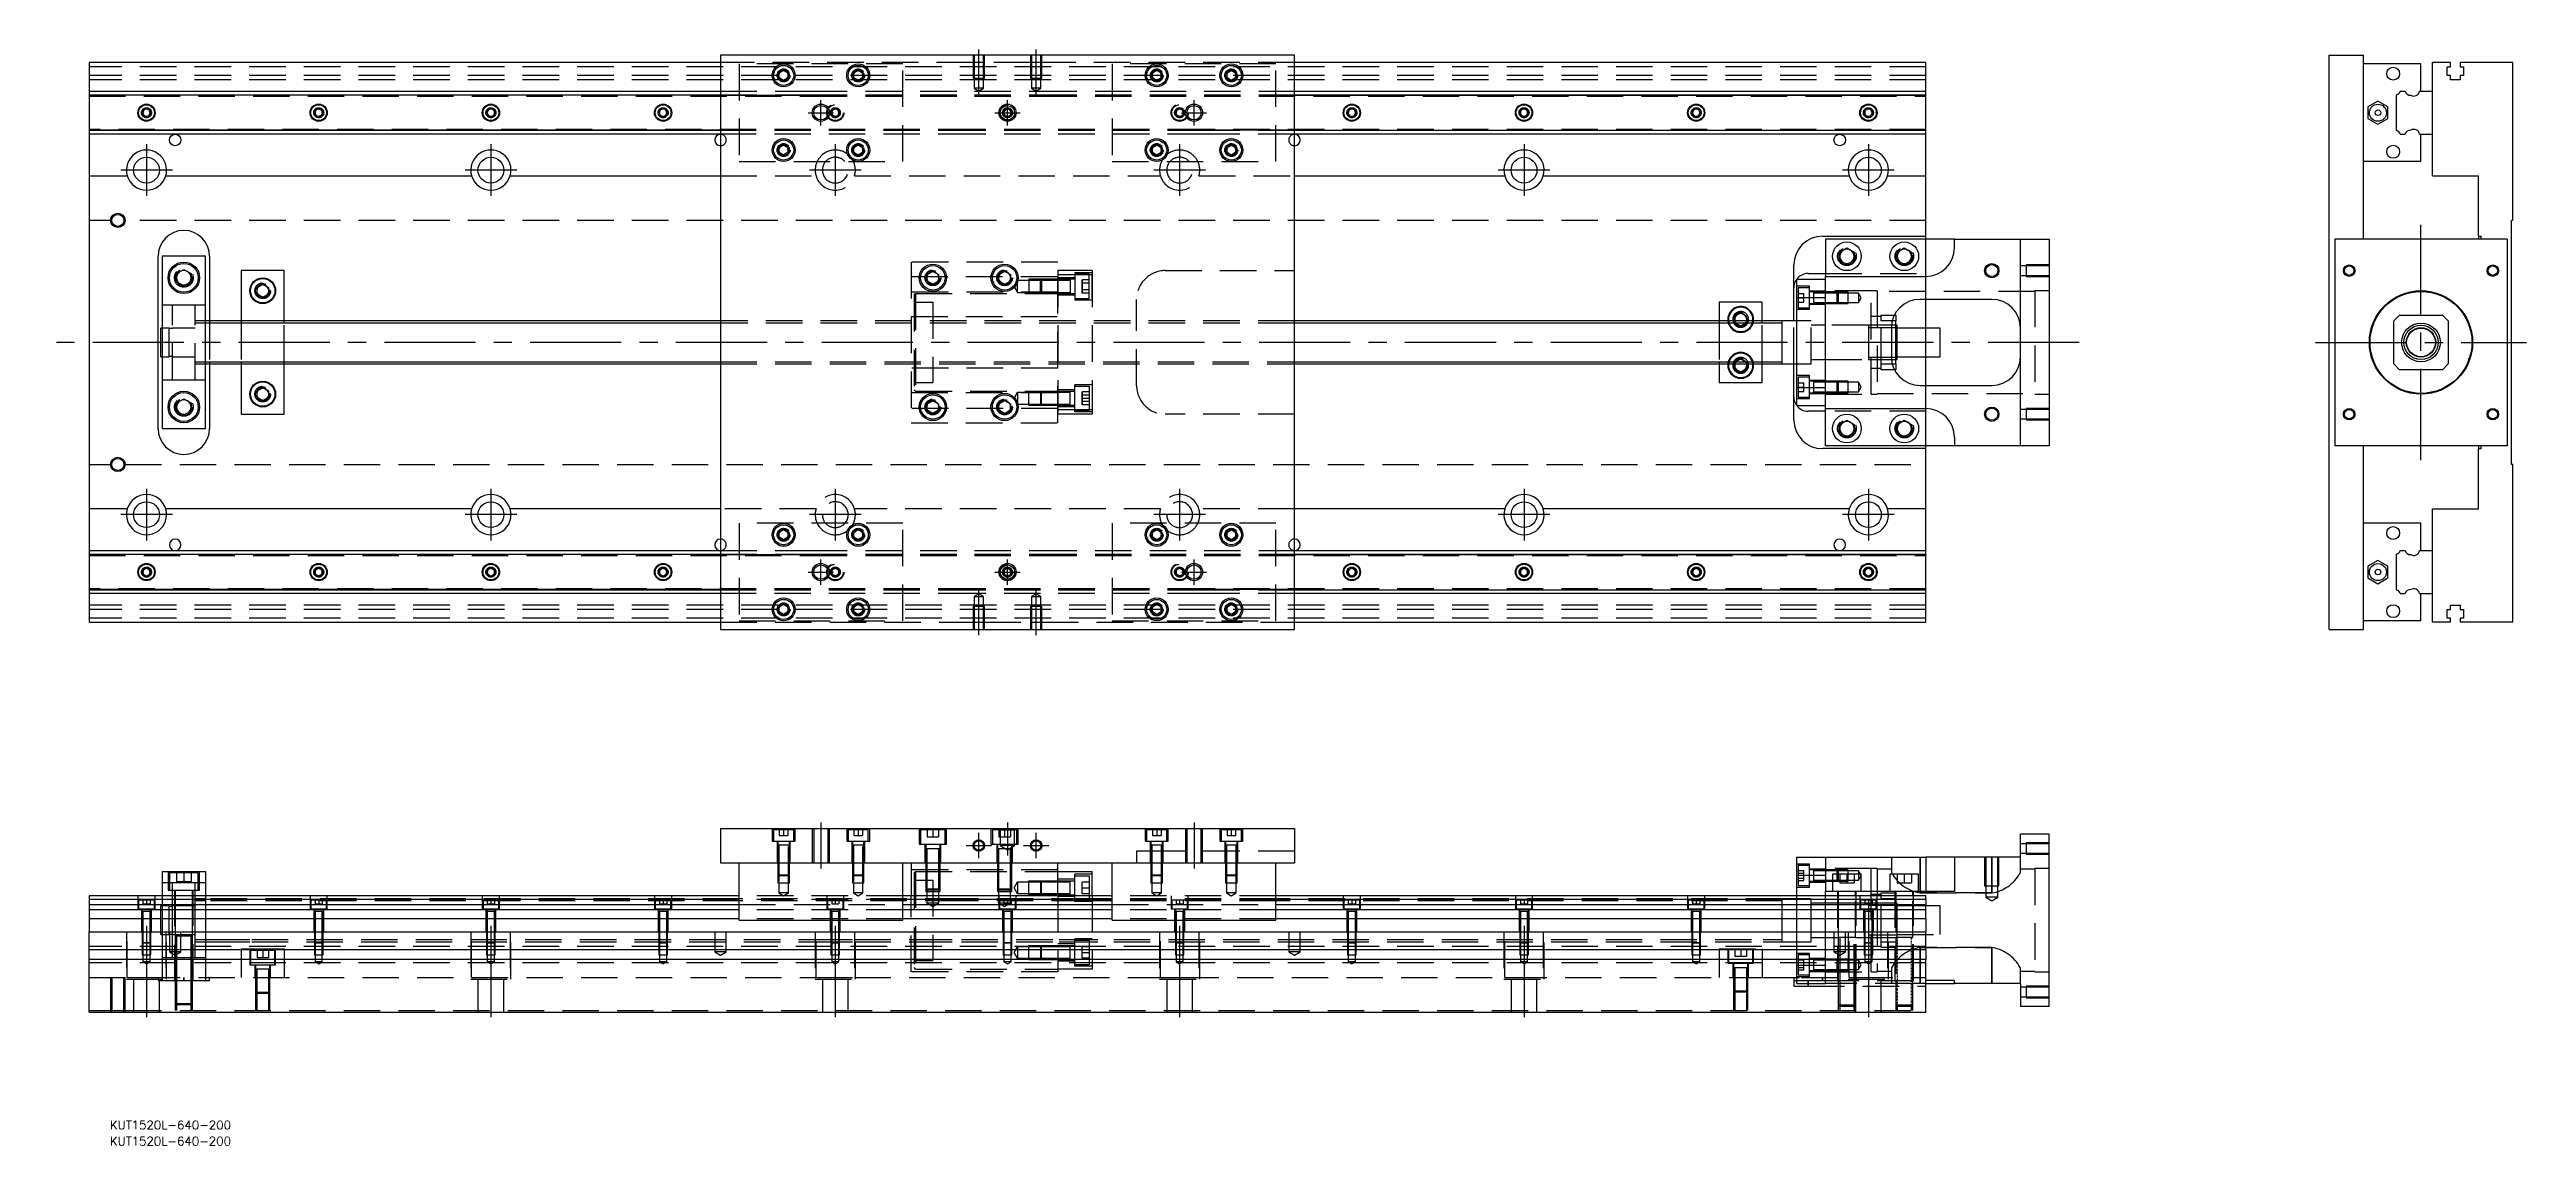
# Model space of a CAD drawing. Extents: x -14 to 849, y -280 to 102.
import ezdxf

# ---------------------------------------------------------------- set-up
doc = ezdxf.new("R2010")
doc.units = 0
for name, pattern in [('CENTER', [50.8, 31.75, -6.35, 6.35, -6.35]), ('DASHED', [19.05, 12.7, -6.35]), ('DOT', [0.5, 0.25, -0.25])]:
    doc.linetypes.add(name, pattern=pattern)
doc.layers.get('0').update_dxf_attribs({"linetype": 'CONTINUOUS'})
doc.layers.add('CENTER', color=1, linetype='CENTER')
doc.styles.get("Standard").update_dxf_attribs({"font": 'txt.shx', "height": 3, "bigfont": 'bigfont.shx'})

# ---------------------------------------------------------------- blocks, each defined once
blk = doc.blocks.new('*U2')
at = {"color": 7, "linetype": 'CONTINUOUS'}
blk.add_text('KUT1520L-640-200', height=3, dxfattribs=at).set_placement((7.25, -279.7))
blk = doc.blocks.new('*U3')
at = {"color": 7, "linetype": 'CONTINUOUS'}
blk.add_text('KUT1520L-640-200', height=3, dxfattribs=at).set_placement((7.25, -274.09))

msp = doc.modelspace()

# ---------------------------------------------------------------- linework, layer by layer
at = {"color": 7, "linetype": 'CONTINUOUS'}
for p, q in [((220, 97.5), (0, 97.5)), ((0, 97.5), (0, 87.5)), ((220, 100), (220, -100)), ((420, 100), (220, 100)), ((420, -100), (420, 100)), ((640, 97.5), (420, 97.5)), ((640, 87.5), (640, 97.5)), ((780.55, 100), (792.55, 100)), ((780.55, -100), (780.55, 100)), ((792.55, 36), (792.55, 100)), ((812.55, 97), (792.55, 97)), ((812.55, 87.5), (812.55, 97)), ((816.55, 87.5), (816.55, 97.5)), ((822.85, 97.5), (816.55, 97.5)), ((821.7, 96), (822.85, 96)), ((821.7, 93), (821.7, 96)), ((822.85, 96), (822.85, 97.5)), ((826.25, 97.5), (826.25, 96)), ((844.55, 97.5), (826.25, 97.5)), ((826.25, 96), (827.4, 96)), ((827.4, 96), (827.4, 93)), ((844.55, 42.5), (844.55, 97.5)), ((0, 87.5), (220, 87.5)), ((0, 87.5), (0, 86.247728)), ((240.5, 93.866026), (242, 94.73205)), ((240.5, 92.133974), (240.5, 93.866026)), ((242, 91.26795), (240.5, 92.133974)), ((242, 94.73205), (243.5, 93.866026)), ((243.5, 92.133974), (242, 91.26795)), ((243.5, 93.866026), (243.5, 92.133974)), ((266.5, 93.866026), (268, 94.73205)), ((266.5, 92.133974), (266.5, 93.866026)), ((268, 91.26795), (266.5, 92.133974)), ((268, 94.73205), (269.5, 93.866026)), ((269.5, 92.133974), (268, 91.26795)), ((269.5, 93.866026), (269.5, 92.133974)), ((370.5, 93.866026), (372, 94.73205)), ((370.5, 92.133974), (370.5, 93.866026)), ((372, 91.26795), (370.5, 92.133974)), ((372, 94.73205), (373.5, 93.866026)), ((373.5, 92.133974), (372, 91.26795)), ((373.5, 93.866026), (373.5, 92.133974)), ((396.5, 93.866026), (398, 94.73205)), ((396.5, 92.133974), (396.5, 93.866026)), ((398, 91.26795), (396.5, 92.133974)), ((398, 94.73205), (399.5, 93.866026)), ((399.5, 92.133974), (398, 91.26795)), ((399.5, 93.866026), (399.5, 92.133974)), ((420, 87.5), (640, 87.5)), ((640, 86.247728), (640, 87.5)), ((805.302272, 87.5), (807.07668, 87.5)), ((812.027372, 87.5), (816.55, 87.5)), ((816.55, 72.5), (816.55, 87.5)), ((816.55, 72.5), (816.55, 87.5)), ((822.85, 93), (821.7, 93)), ((822.85, 91.5), (822.85, 93)), ((826.25, 91.5), (822.85, 91.5)), ((826.25, 93), (826.25, 91.5)), ((827.4, 93), (826.25, 93)), ((0, 86.247728), (220, 86.247728)), ((0, 86.247728), (0, 73.752272)), ((18.75, 80.721688), (20, 81.443376)), ((18.75, 79.278312), (18.75, 80.721688)), ((20, 78.556624), (18.75, 79.278312)), ((20, 81.443376), (21.25, 80.721688)), ((21.25, 79.278312), (20, 78.556624)), ((21.25, 80.721688), (21.25, 79.278312)), ((78.75, 80.721688), (80, 81.443376)), ((78.75, 79.278312), (78.75, 80.721688)), ((80, 78.556624), (78.75, 79.278312)), ((80, 81.443376), (81.25, 80.721688)), ((81.25, 79.278312), (80, 78.556624)), ((81.25, 80.721688), (81.25, 79.278312)), ((138.75, 80.721688), (140, 81.443376)), ((138.75, 79.278312), (138.75, 80.721688)), ((140, 78.556624), (138.75, 79.278312)), ((140, 81.443376), (141.25, 80.721688)), ((141.25, 79.278312), (140, 78.556624)), ((141.25, 80.721688), (141.25, 79.278312)), ((198.75, 80.721688), (200, 81.443376)), ((198.75, 79.278312), (198.75, 80.721688)), ((200, 78.556624), (198.75, 79.278312)), ((200, 81.443376), (201.25, 80.721688)), ((201.25, 79.278312), (200, 78.556624)), ((201.25, 80.721688), (201.25, 79.278312)), ((420, 86.247728), (640, 86.247728)), ((438.75, 80.721688), (440, 81.443376)), ((438.75, 79.278312), (438.75, 80.721688)), ((440, 78.556624), (438.75, 79.278312)), ((440, 81.443376), (441.25, 80.721688)), ((441.25, 79.278312), (440, 78.556624)), ((441.25, 80.721688), (441.25, 79.278312)), ((498.75, 80.721688), (500, 81.443376)), ((498.75, 79.278312), (498.75, 80.721688)), ((500, 78.556624), (498.75, 79.278312)), ((500, 81.443376), (501.25, 80.721688)), ((501.25, 79.278312), (500, 78.556624)), ((501.25, 80.721688), (501.25, 79.278312)), ((558.75, 80.721688), (560, 81.443376)), ((558.75, 79.278312), (558.75, 80.721688)), ((560, 78.556624), (558.75, 79.278312)), ((560, 81.443376), (561.25, 80.721688)), ((561.25, 79.278312), (560, 78.556624)), ((561.25, 80.721688), (561.25, 79.278312)), ((618.75, 80.721688), (620, 81.443376)), ((618.75, 79.278312), (618.75, 80.721688)), ((620, 78.556624), (618.75, 79.278312)), ((620, 81.443376), (621.25, 80.721688)), ((621.25, 79.278312), (620, 78.556624)), ((621.25, 80.721688), (621.25, 79.278312)), ((640, 73.752272), (640, 86.247728)), ((794.04996, 82.020726), (794.049959, 77.979274)), ((794.049959, 77.979274), (797.54996, 75.958548)), ((797.54996, 84.041452), (794.04996, 82.020726)), ((801.049959, 82.020726), (797.54996, 84.041452)), ((797.54996, 75.958548), (801.049959, 77.979274)), ((801.049959, 77.979274), (801.049959, 82.020726)), ((804.05, 73.752272), (804.05, 86.247728)), ((220, 73.752272), (0, 73.752272)), ((0, 73.752272), (0, 72.5)), ((220, 72.5), (0, 72.5)), ((0, 72.5), (0, 58)), ((640, 73.752272), (420, 73.752272)), ((640, 72.5), (420, 72.5)), ((640, 72.5), (640, 73.752272)), ((640, 58), (640, 72.5)), ((805.302272, 72.5), (807.07668, 72.5)), ((812.027372, 72.5), (816.55, 72.5)), ((812.55, 63), (812.55, 72.5)), ((816.55, 58), (816.55, 72.5)), ((240.5, 67.866026), (242, 68.73205)), ((240.5, 66.133974), (240.5, 67.866026)), ((242, 65.26795), (240.5, 66.133974)), ((242, 68.73205), (243.5, 67.866026)), ((243.5, 66.133974), (242, 65.26795)), ((243.5, 67.866026), (243.5, 66.133974)), ((266.5, 67.866026), (268, 68.73205)), ((266.5, 66.133974), (266.5, 67.866026)), ((268, 65.26795), (266.5, 66.133974)), ((268, 68.73205), (269.5, 67.866026)), ((269.5, 66.133974), (268, 65.26795)), ((269.5, 67.866026), (269.5, 66.133974)), ((370.5, 67.866026), (372, 68.73205)), ((370.5, 66.133974), (370.5, 67.866026)), ((372, 65.26795), (370.5, 66.133974)), ((372, 68.73205), (373.5, 67.866026)), ((373.5, 66.133974), (372, 65.26795)), ((373.5, 67.866026), (373.5, 66.133974)), ((396.5, 67.866026), (398, 68.73205)), ((396.5, 66.133974), (396.5, 67.866026)), ((398, 65.26795), (396.5, 66.133974)), ((398, 68.73205), (399.5, 67.866026)), ((399.5, 66.133974), (398, 65.26795)), ((399.5, 67.866026), (399.5, 66.133974)), ((812.55, 63), (792.55, 63)), ((0, 58), (13.291796, 58)), ((0, 58), (0, -58)), ((26.708204, 58), (133.291796, 58)), ((146.708204, 58), (220, 58)), ((420, 58), (493.291796, 58)), ((506.708204, 58), (613.291796, 58)), ((626.708204, 58), (640, 58)), ((640, 37), (640, 58)), ((816.55, 58), (832.55, 58)), ((832.55, 37), (832.55, 58)), ((604, 37), (640, 37)), ((605, 36), (605, 23)), ((650, 36), (605, 36)), ((640, 36), (640, 37)), ((650, 33), (650, 36)), ((650, 36), (673, 36)), ((673, -36), (673, 36)), ((673, 36), (683, 36)), ((683, 36), (683, -36)), ((842.55, 36), (782.55, 36)), ((782.55, 36), (782.55, -36)), ((832.55, 37), (833.55, 37)), ((832.55, 37), (832.55, 36)), ((833.55, 36), (833.55, 37)), ((842.55, 36), (842.55, -36)), ((844.55, 42.5), (844.05, 42.5)), ((844.05, -42.5), (844.05, 42.5)), ((24, -30), (24, 30)), ((40.5, 30), (25.5, 30)), ((25.5, 30), (25.5, -30)), ((40.5, -30), (40.5, 30)), ((42, 30), (42, 7.5)), ((594, 7.5), (594, 27)), ((610, 31.443376), (612.5, 32.886752)), ((610, 28.556624), (610, 31.443376)), ((612.5, 27.113248), (610, 28.556624)), ((612.5, 32.886752), (615, 31.443376)), ((615, 28.556624), (612.5, 27.113248)), ((615, 31.443376), (615, 28.556624)), ((630, 31.443376), (632.5, 32.886752)), ((630, 28.556624), (630, 31.443376)), ((632.5, 27.113248), (630, 28.556624)), ((632.5, 32.886752), (635, 31.443376)), ((635, 28.556624), (632.5, 27.113248)), ((635, 31.443376), (635, 28.556624)), ((30.5, 23.943376), (33, 25.386752)), ((30.5, 21.056624), (30.5, 23.943376)), ((33, 19.613248), (30.5, 21.056624)), ((33, 25.386752), (35.5, 23.943376)), ((35.5, 21.056624), (33, 19.613248)), ((35.5, 23.943376), (35.5, 21.056624)), ((68, 25), (53, 25)), ((53, 25), (53, 7.5)), ((58.5, 19.1547), (60.5, 20.309402)), ((58.5, 16.8453), (58.5, 19.1547)), ((60.5, 20.309402), (62.5, 19.1547)), ((62.5, 19.1547), (62.5, 16.8453)), ((68, 7.5), (68, 25)), ((292, 23.6547), (294, 24.809402)), ((292, 21.3453), (292, 23.6547)), ((294, 20.190598), (292, 21.3453)), ((294, 24.809402), (296, 23.6547)), ((296, 21.3453), (294, 20.190598)), ((296, 23.6547), (296, 21.3453)), ((317, 23.6547), (319, 24.809402)), ((317, 21.3453), (317, 23.6547)), ((319, 20.190598), (317, 21.3453)), ((319, 24.809402), (321, 23.6547)), ((321, 21.3453), (319, 20.190598)), ((321, 23.6547), (321, 21.3453)), ((595, 15.652476), (595, 22)), ((595, 22), (605, 22)), ((599, 24), (605, 24)), ((605, 15.652476), (605, 23)), ((605, 23), (640, 23)), ((60.5, 15.690598), (58.5, 16.8453)), ((62.5, 16.8453), (60.5, 15.690598)), ((568, 14), (568, 7.5)), ((583, 14), (568, 14)), ((573.5, 9.1547), (575.5, 10.309402)), ((573.5, 7.5), (573.5, 9.1547)), ((575.5, 10.309402), (577.5, 9.1547)), ((577.5, 9.1547), (577.5, 7.5)), ((583, 7.5), (583, 14)), ((595, 15.652476), (605, 15.652476)), ((595, -15.652476), (595, 15.652476)), ((605, -15.652476), (605, 15.652476)), ((605, -15.652476), (605, 15.652476)), ((629.069714, 9.5), (629.5, 9.5)), ((629.5, 9.5), (629.5, 7.5)), ((663, 15), (638, 15)), ((640, 5), (640, 15)), ((805.05, 9.5), (803.05, 7.5)), ((805.05, 9.5), (820.05, 9.5)), ((822.05, 7.5), (820.05, 9.5)), ((25, -5), (25, 5)), ((25.5, 5), (25, 5)), ((220, 7.5), (40.5, 7.5)), ((590, 7.5), (420, 7.5)), ((590, -7.5), (590, 7.5)), ((595, 7.5), (590, 7.5)), ((628, 5), (628, -5)), ((629.5, 5.125), (628.000782, 5.125)), ((629.5, 6), (628.050126, 6)), ((629.5, 7.5), (628.317542, 7.5)), ((629.5, -7.5), (629.5, 7.5)), ((630, 6), (629.5, 6)), ((630, 5.125), (629.5, 5.125)), ((630, -6), (630, 6)), ((645, 5), (630, 5)), ((645, -5), (645, 5)), ((803.05, -7.5), (803.05, 7.5)), ((822.05, 7.5), (822.05, -7.5)), ((25, -5), (25.5, -5)), ((40.5, -7.5), (220, -7.5)), ((42, -7.5), (42, -30)), ((53, -7.5), (53, -25)), ((68, -25), (68, -7.5)), ((420, -7.5), (590, -7.5)), ((568, -7.5), (568, -14)), ((573.5, -9.1547), (573.5, -7.5)), ((577.5, -7.5), (577.5, -9.1547)), ((583, -14), (583, -7.5)), ((589.995, -7.5), (590, -7.5)), ((590, -7.5), (595, -7.5)), ((590, -7.5), (590.005, -7.5)), ((594, -27), (594, -7.5)), ((628.000782, -5.125), (629.5, -5.125)), ((628.050126, -6), (629.5, -6)), ((628.317542, -7.5), (629.5, -7.5)), ((629.5, -5.125), (630, -5.125)), ((629.5, -6), (630, -6)), ((629.5, -7.5), (629.5, -9.5)), ((630, -5), (645, -5)), ((640, -15), (640, -5)), ((803.05, -7.5), (805.05, -9.5)), ((820.05, -9.5), (822.05, -7.5)), ((829.15, -5.499994), (829.15, -5.500852)), ((829.15, -5.500852), (829.15, -6.285102)), ((829.15, -6.285102), (829.15, -6.959886)), ((58.5, -16.8453), (60.5, -15.690598)), ((58.5, -19.1547), (58.5, -16.8453)), ((60.5, -15.690598), (62.5, -16.8453)), ((62.5, -16.8453), (62.5, -19.1547)), ((568, -14), (583, -14)), ((575.5, -10.309402), (573.5, -9.1547)), ((577.5, -9.1547), (575.5, -10.309402)), ((595, -22), (595, -15.652476)), ((595, -15.652476), (605, -15.652476)), ((605, -23), (605, -15.652476)), ((629.5, -9.5), (629.069714, -9.5)), ((638, -15), (663, -15)), ((820.05, -9.5), (805.05, -9.5)), ((30.5, -21.056624), (33, -19.613248)), ((30.5, -23.943376), (30.5, -21.056624)), ((33, -25.386752), (30.5, -23.943376)), ((33, -19.613248), (35.5, -21.056624)), ((35.5, -23.943376), (33, -25.386752)), ((35.5, -21.056624), (35.5, -23.943376)), ((53, -25), (68, -25)), ((60.5, -20.309402), (58.5, -19.1547)), ((62.5, -19.1547), (60.5, -20.309402)), ((292, -21.3453), (294, -20.190598)), ((292, -23.6547), (292, -21.3453)), ((294, -24.809402), (292, -23.6547)), ((294, -20.190598), (296, -21.3453)), ((296, -23.6547), (294, -24.809402)), ((296, -21.3453), (296, -23.6547)), ((317, -21.3453), (319, -20.190598)), ((317, -23.6547), (317, -21.3453)), ((319, -24.809402), (317, -23.6547)), ((319, -20.190598), (321, -21.3453)), ((321, -23.6547), (319, -24.809402)), ((321, -21.3453), (321, -23.6547)), ((595, -22), (605, -22)), ((605, -24), (599, -24)), ((605, -23), (640, -23)), ((605, -36), (605, -23)), ((25.5, -30), (40.5, -30)), ((610, -28.556624), (612.5, -27.113248)), ((610, -31.443376), (610, -28.556624)), ((612.5, -32.886752), (610, -31.443376)), ((612.5, -27.113248), (615, -28.556624)), ((615, -31.443376), (612.5, -32.886752)), ((615, -28.556624), (615, -31.443376)), ((630, -28.556624), (632.5, -27.113248)), ((630, -31.443376), (630, -28.556624)), ((632.5, -32.886752), (630, -31.443376)), ((632.5, -27.113248), (635, -28.556624)), ((635, -31.443376), (632.5, -32.886752)), ((635, -28.556624), (635, -31.443376)), ((650, -33), (650, -36)), ((640, -37), (604, -37)), ((650, -36), (605, -36)), ((640, -37), (640, -36)), ((640, -58), (640, -37)), ((673, -36), (650, -36)), ((683, -36), (673, -36)), ((842.55, -36), (782.55, -36)), ((792.55, -100), (792.55, -36)), ((832.55, -36), (832.55, -37)), ((832.55, -58), (832.55, -37)), ((832.55, -37), (833.55, -37)), ((833.55, -37), (833.55, -36)), ((844.55, -42.5), (844.05, -42.5)), ((844.55, -97.5), (844.55, -42.5)), ((13.291796, -58), (0, -58)), ((0, -58), (0, -72.5)), ((133.291796, -58), (26.708204, -58)), ((220, -58), (146.708204, -58)), ((493.291796, -58), (420, -58)), ((613.291796, -58), (506.708204, -58)), ((640, -58), (626.708204, -58)), ((640, -72.5), (640, -58)), ((816.55, -72.5), (816.55, -58)), ((816.55, -58), (832.55, -58)), ((240.5, -66.133974), (242, -65.26795)), ((240.5, -67.866026), (240.5, -66.133974)), ((242, -68.73205), (240.5, -67.866026)), ((242, -65.26795), (243.5, -66.133974)), ((243.5, -67.866026), (242, -68.73205)), ((243.5, -66.133974), (243.5, -67.866026)), ((266.5, -66.133974), (268, -65.26795)), ((266.5, -67.866026), (266.5, -66.133974)), ((268, -68.73205), (266.5, -67.866026)), ((268, -65.26795), (269.5, -66.133974)), ((269.5, -67.866026), (268, -68.73205)), ((269.5, -66.133974), (269.5, -67.866026)), ((370.5, -66.133974), (372, -65.26795)), ((370.5, -67.866026), (370.5, -66.133974)), ((372, -68.73205), (370.5, -67.866026)), ((372, -65.26795), (373.5, -66.133974)), ((373.5, -67.866026), (372, -68.73205)), ((373.5, -66.133974), (373.5, -67.866026)), ((396.5, -66.133974), (398, -65.26795)), ((396.5, -67.866026), (396.5, -66.133974)), ((398, -68.73205), (396.5, -67.866026)), ((398, -65.26795), (399.5, -66.133974)), ((399.5, -67.866026), (398, -68.73205)), ((399.5, -66.133974), (399.5, -67.866026)), ((812.55, -63), (792.55, -63)), ((812.55, -72.5), (812.55, -63)), ((0, -72.5), (220, -72.5)), ((0, -72.5), (0, -73.752272)), ((0, -73.752272), (0, -86.247728)), ((0, -73.752272), (220, -73.752272)), ((420, -72.5), (640, -72.5)), ((420, -73.752272), (640, -73.752272)), ((640, -73.752272), (640, -72.5)), ((640, -86.247728), (640, -73.752272)), ((797.54996, -75.958548), (794.04996, -77.979274)), ((801.049959, -77.979274), (797.54996, -75.958548)), ((804.05, -86.247728), (804.05, -73.752272)), ((805.302272, -72.5), (807.07668, -72.5)), ((812.027372, -72.5), (816.55, -72.5)), ((816.55, -87.5), (816.55, -72.5)), ((816.55, -87.5), (816.55, -72.5)), ((220, -86.247728), (0, -86.247728)), ((0, -86.247728), (0, -87.5)), ((18.75, -79.278312), (20, -78.556624)), ((18.75, -80.721688), (18.75, -79.278312)), ((20, -81.443376), (18.75, -80.721688)), ((20, -78.556624), (21.25, -79.278312)), ((21.25, -80.721688), (20, -81.443376)), ((21.25, -79.278312), (21.25, -80.721688)), ((78.75, -79.278312), (80, -78.556624)), ((78.75, -80.721688), (78.75, -79.278312)), ((80, -81.443376), (78.75, -80.721688)), ((80, -78.556624), (81.25, -79.278312)), ((81.25, -80.721688), (80, -81.443376)), ((81.25, -79.278312), (81.25, -80.721688)), ((138.75, -79.278312), (140, -78.556624)), ((138.75, -80.721688), (138.75, -79.278312)), ((140, -81.443376), (138.75, -80.721688)), ((140, -78.556624), (141.25, -79.278312)), ((141.25, -80.721688), (140, -81.443376)), ((141.25, -79.278312), (141.25, -80.721688)), ((198.75, -79.278312), (200, -78.556624)), ((198.75, -80.721688), (198.75, -79.278312)), ((200, -81.443376), (198.75, -80.721688)), ((200, -78.556624), (201.25, -79.278312)), ((201.25, -80.721688), (200, -81.443376)), ((201.25, -79.278312), (201.25, -80.721688)), ((640, -86.247728), (420, -86.247728)), ((438.75, -79.278312), (440, -78.556624)), ((438.75, -80.721688), (438.75, -79.278312)), ((440, -81.443376), (438.75, -80.721688)), ((440, -78.556624), (441.25, -79.278312)), ((441.25, -80.721688), (440, -81.443376)), ((441.25, -79.278312), (441.25, -80.721688)), ((498.75, -79.278312), (500, -78.556624)), ((498.75, -80.721688), (498.75, -79.278312)), ((500, -81.443376), (498.75, -80.721688)), ((500, -78.556624), (501.25, -79.278312)), ((501.25, -80.721688), (500, -81.443376)), ((501.25, -79.278312), (501.25, -80.721688)), ((558.75, -79.278312), (560, -78.556624)), ((558.75, -80.721688), (558.75, -79.278312)), ((560, -81.443376), (558.75, -80.721688)), ((560, -78.556624), (561.25, -79.278312)), ((561.25, -80.721688), (560, -81.443376)), ((561.25, -79.278312), (561.25, -80.721688)), ((618.75, -79.278312), (620, -78.556624)), ((618.75, -80.721688), (618.75, -79.278312)), ((620, -81.443376), (618.75, -80.721688)), ((620, -78.556624), (621.25, -79.278312)), ((621.25, -80.721688), (620, -81.443376)), ((621.25, -79.278312), (621.25, -80.721688)), ((640, -87.5), (640, -86.247728)), ((794.04996, -77.979274), (794.049959, -82.020726)), ((794.049959, -82.020726), (797.54996, -84.041452)), ((797.54996, -84.041452), (801.049959, -82.020726)), ((801.049959, -82.020726), (801.049959, -77.979274)), ((220, -87.5), (0, -87.5)), ((0, -87.5), (0, -97.5)), ((240.5, -92.133974), (242, -91.26795)), ((240.5, -93.866026), (240.5, -92.133974)), ((242, -94.73205), (240.5, -93.866026)), ((242, -91.26795), (243.5, -92.133974)), ((243.5, -93.866026), (242, -94.73205)), ((243.5, -92.133974), (243.5, -93.866026)), ((266.5, -92.133974), (268, -91.26795)), ((266.5, -93.866026), (266.5, -92.133974)), ((268, -94.73205), (266.5, -93.866026)), ((268, -91.26795), (269.5, -92.133974)), ((269.5, -93.866026), (268, -94.73205)), ((269.5, -92.133974), (269.5, -93.866026)), ((370.5, -92.133974), (372, -91.26795)), ((370.5, -93.866026), (370.5, -92.133974)), ((372, -94.73205), (370.5, -93.866026)), ((372, -91.26795), (373.5, -92.133974)), ((373.5, -93.866026), (372, -94.73205)), ((373.5, -92.133974), (373.5, -93.866026)), ((396.5, -92.133974), (398, -91.26795)), ((396.5, -93.866026), (396.5, -92.133974)), ((398, -94.73205), (396.5, -93.866026)), ((398, -91.26795), (399.5, -92.133974)), ((399.5, -93.866026), (398, -94.73205)), ((399.5, -92.133974), (399.5, -93.866026)), ((640, -87.5), (420, -87.5)), ((640, -97.5), (640, -87.5)), ((805.302272, -87.5), (807.07668, -87.5)), ((812.027372, -87.5), (816.55, -87.5)), ((812.55, -97), (812.55, -87.5)), ((816.55, -97.5), (816.55, -87.5)), ((821.7, -93), (822.85, -93)), ((821.7, -96), (821.7, -93)), ((822.85, -91.5), (826.25, -91.5)), ((822.85, -93), (822.85, -91.5)), ((826.25, -91.5), (826.25, -93)), ((826.25, -93), (827.4, -93)), ((827.4, -93), (827.4, -96)), ((0, -97.5), (220, -97.5)), ((220, -100), (420, -100)), ((420, -97.5), (640, -97.5)), ((780.55, -100), (792.55, -100)), ((812.55, -97), (792.55, -97)), ((822.85, -97.5), (816.55, -97.5)), ((822.85, -96), (821.7, -96)), ((822.85, -97.5), (822.85, -96)), ((826.25, -96), (826.25, -97.5)), ((827.4, -96), (826.25, -96)), ((844.55, -97.5), (826.25, -97.5)), ((220, -169.26), (420, -169.26)), ((220, -169.26), (220, -181.26)), ((420, -169.26), (420, -181.26)), ((683, -171.26), (673, -171.26)), ((673, -179.26), (673, -171.26)), ((683, -231.26), (683, -171.26)), ((595, -179.26), (605, -179.26)), ((595, -185.607524), (595, -179.26)), ((605, -179.26), (605, -191.26)), ((605, -179.26), (640, -179.26)), ((650, -179.26), (640, -179.26)), ((650, -179.26), (650, -191.26)), ((673, -179.26), (650, -179.26)), ((25.5, -184.26), (25.5, -192.76)), ((25.5, -184.26), (40.5, -184.26)), ((40.5, -184.26), (40.5, -192.76)), ((220, -181.26), (420, -181.26)), ((226.5, -201.26), (226.5, -181.26)), ((283.5, -201.26), (283.5, -181.26)), ((286.5, -181.26), (286.5, -192.76)), ((337.5, -192.76), (337.5, -181.26)), ((337.5, -184.26), (349.5, -184.26)), ((349.5, -192.76), (349.5, -184.26)), ((356.5, -201.26), (356.5, -181.26)), ((413.5, -201.26), (413.5, -181.26)), ((595, -185.607524), (605, -185.607524)), ((595, -192.76), (595, -185.607524)), ((600.9, -183.703646), (600.9, -184.28866)), ((600.9, -185.563604), (600.9, -185.843698)), ((600.9, -187.118714), (600.9, -187.703656)), ((617.5, -185.26), (607.5, -185.26)), ((607.5, -185.26), (607.5, -191.26)), ((617.5, -191.26), (617.5, -185.26)), ((637.5, -185.26), (627.5, -185.26)), ((627.5, -185.26), (627.5, -191.26)), ((637.5, -191.26), (637.5, -185.26)), ((0, -192.76), (0, -194.012272)), ((226.5, -192.76), (0, -192.76)), ((0, -194.012272), (0, -195.78668)), ((226.5, -194.012272), (0, -194.012272)), ((0, -195.78668), (226.5, -195.78668)), ((0, -195.78668), (0, -197.683076)), ((226.5, -197.683076), (0, -197.683076)), ((0, -197.683076), (0, -200.737372)), ((356.5, -192.76), (283.5, -192.76)), ((356.5, -194.012272), (283.5, -194.012272)), ((283.5, -195.78668), (356.5, -195.78668)), ((356.5, -197.683076), (283.5, -197.683076)), ((640, -192.76), (413.5, -192.76)), ((640, -194.012272), (413.5, -194.012272)), ((413.5, -195.78668), (640, -195.78668)), ((640, -197.683076), (413.5, -197.683076)), ((605, -192.76), (605, -191.26)), ((650, -191.26), (605, -191.26)), ((630, -196.135), (629.5, -196.135)), ((640, -194.012272), (640, -192.76)), ((640, -194.012272), (640, -195.78668)), ((640, -197.683076), (640, -195.78668)), ((640, -200.737372), (640, -197.683076)), ((0, -200.737372), (0, -205.26)), ((226.5, -200.737372), (0, -200.737372)), ((0, -205.26), (640, -205.26)), ((0, -211.56), (0, -205.26)), ((226.5, -201.26), (283.5, -201.26)), ((356.5, -200.737372), (283.5, -200.737372)), ((356.5, -201.26), (413.5, -201.26)), ((640, -200.737372), (413.5, -200.737372)), ((640, -200.737372), (640, -205.26)), ((640, -211.56), (640, -205.26)), ((640, -211.56), (0, -211.56)), ((0, -214.96), (0, -211.56)), ((640, -214.96), (0, -214.96)), ((0, -233.26), (0, -214.96)), ((600.9, -214.816344), (600.9, -214.96)), ((600.9, -214.96), (600.9, -215.40136)), ((640, -211.56), (640, -214.96)), ((640, -233.26), (640, -214.96)), ((600.9, -216.676302), (600.9, -216.956396)), ((600.9, -218.231412), (600.9, -218.816354)), ((650, -222.26), (640, -222.26)), ((640, -223.26), (650, -223.26)), ((650, -223.26), (650, -222.26)), ((673, -223.26), (650, -223.26)), ((673, -223.26), (673, -231.26)), ((683, -231.26), (673, -231.26)), ((0, -233.26), (640, -233.26))]:
    msp.add_line(p, q, dxfattribs=at)
at = {"color": 3, "linetype": 'DASHED'}
for p, q in [((640, 96), (0, 96)), ((308.000006, 97.5), (220, 97.5)), ((283.5, 97), (226.5, 97)), ((226.5, 97), (226.5, 63)), ((283.5, 63), (283.5, 97)), ((308.000006, 100), (308.000006, 92)), ((311.999994, 97.5), (308.000006, 97.5)), ((308.35, 100), (308.35, 92)), ((311.65, 92), (311.65, 100)), ((311.999994, 92), (311.999994, 100)), ((328.000006, 97.5), (311.999994, 97.5)), ((328.000006, 100), (328.000006, 92)), ((331.999994, 97.5), (328.000006, 97.5)), ((328.35, 100), (328.35, 92)), ((331.65, 92), (331.65, 100)), ((331.999994, 92), (331.999994, 100)), ((420, 97.5), (331.999994, 97.5)), ((356.5, 97), (356.5, 63)), ((413.5, 97), (356.5, 97)), ((413.5, 63), (413.5, 97)), ((640, 93), (0, 93)), ((640, 91.5), (0, 91.5)), ((220, 87.5), (251.5, 87.5)), ((240, 93), (240.030168, 93.346066)), ((251.5, 87.5), (308.5, 87.5)), ((269.973226, 93.326156), (270, 93)), ((308.000006, 92), (311.999994, 92)), ((308.35, 92), (308.35, 88.5)), ((311.65, 88.5), (308.35, 88.5)), ((308.35, 88.5), (310, 87.547372)), ((308.5, 87.5), (331.5, 87.5)), ((310, 87.547372), (311.65, 88.5)), ((311.65, 88.5), (311.65, 92)), ((328.000006, 92), (331.999994, 92)), ((328.35, 92), (328.35, 88.5)), ((331.65, 88.5), (328.35, 88.5)), ((328.35, 88.5), (330, 87.547372)), ((330, 87.547372), (331.65, 88.5)), ((331.5, 87.5), (388.5, 87.5)), ((331.65, 88.5), (331.65, 92)), ((370, 93), (370.023172, 93.30356)), ((388.5, 87.5), (420, 87.5)), ((399.973226, 93.326156), (400, 93)), ((0, 86.1147), (220, 86.1147)), ((0, 86.1), (251.5, 86.1)), ((0, 85.8), (251.5, 85.8)), ((18.5, 80), (18.516134, 80.21941)), ((78.5, 80), (78.516134, 80.21941)), ((141.477374, 80.25955), (141.5, 80)), ((201.477374, 80.25955), (201.5, 80)), ((220, 86.247728), (251.5, 86.247728)), ((220, 86.1147), (251.5, 86.1147)), ((251.5, 86.247728), (308.5, 86.247728)), ((251.5, 86.1147), (308.5, 86.1147)), ((251.5, 86.1), (308.5, 86.1)), ((251.5, 86.1), (308.5, 86.1)), ((251.5, 85.8), (308.5, 85.8)), ((251.5, 85.8), (308.5, 85.8)), ((258.5, 80), (258.516134, 80.21941)), ((258.75, 80.721688), (260, 81.443376)), ((258.75, 79.278312), (258.75, 80.721688)), ((260, 78.556624), (258.75, 79.278312)), ((260, 81.443376), (261.25, 80.721688)), ((261.25, 79.278312), (260, 78.556624)), ((261.25, 80.721688), (261.25, 79.278312)), ((308.5, 86.247728), (331.5, 86.247728)), ((308.5, 86.1147), (331.5, 86.1147)), ((308.5, 86.1), (331.5, 86.1)), ((308.5, 85.8), (331.5, 85.8)), ((318.5, 80), (318.516134, 80.21941)), ((318.75, 80.721688), (320, 81.443376)), ((318.75, 79.278312), (318.75, 80.721688)), ((320, 78.556624), (318.75, 79.278312)), ((320, 81.443376), (321.25, 80.721688)), ((321.25, 79.278312), (320, 78.556624)), ((321.25, 80.721688), (321.25, 79.278312)), ((331.5, 86.247728), (388.5, 86.247728)), ((331.5, 86.1147), (388.5, 86.1147)), ((331.5, 86.1), (388.5, 86.1)), ((331.5, 86.1), (388.5, 86.1)), ((331.5, 85.8), (388.5, 85.8)), ((331.5, 85.8), (388.5, 85.8)), ((378.75, 80.721688), (380, 81.443376)), ((378.75, 79.278312), (378.75, 80.721688)), ((380, 78.556624), (378.75, 79.278312)), ((380, 81.443376), (381.25, 80.721688)), ((381.25, 79.278312), (380, 78.556624)), ((381.25, 80.721688), (381.25, 79.278312)), ((381.477374, 80.25955), (381.5, 80)), ((388.5, 86.247728), (420, 86.247728)), ((388.5, 86.1147), (420, 86.1147)), ((388.5, 86.1), (640, 86.1)), ((388.5, 85.8), (640, 85.8)), ((420, 86.1147), (640, 86.1147)), ((438.5, 80), (438.516134, 80.21941)), ((498.5, 80), (498.516134, 80.21941)), ((558.5, 80), (558.516134, 80.21941)), ((618.5, 80), (618.516134, 80.21941)), ((251.5, 74.2), (0, 74.2)), ((251.5, 73.9), (0, 73.9)), ((220, 73.8853), (0, 73.8853)), ((251.5, 73.8853), (220, 73.8853)), ((251.5, 73.752272), (220, 73.752272)), ((251.5, 72.5), (220, 72.5)), ((308.5, 74.2), (251.5, 74.2)), ((308.5, 73.9), (251.5, 73.9)), ((308.5, 73.8853), (251.5, 73.8853)), ((308.5, 73.752272), (251.5, 73.752272)), ((308.5, 72.5), (251.5, 72.5)), ((331.5, 74.2), (308.5, 74.2)), ((331.5, 73.9), (308.5, 73.9)), ((331.5, 73.8853), (308.5, 73.8853)), ((331.5, 73.752272), (308.5, 73.752272)), ((331.5, 72.5), (308.5, 72.5)), ((388.5, 74.2), (331.5, 74.2)), ((388.5, 73.9), (331.5, 73.9)), ((388.5, 73.8853), (331.5, 73.8853)), ((388.5, 73.752272), (331.5, 73.752272)), ((388.5, 72.5), (331.5, 72.5)), ((640, 74.2), (388.5, 74.2)), ((640, 73.9), (388.5, 73.9)), ((420, 73.8853), (388.5, 73.8853)), ((420, 73.752272), (388.5, 73.752272)), ((420, 72.5), (388.5, 72.5)), ((640, 73.8853), (420, 73.8853)), ((226.5, 63), (283.5, 63)), ((243.973226, 67.326156), (244, 67)), ((269.973226, 67.326156), (270, 67)), ((356.5, 63), (413.5, 63)), ((370, 67), (370.023172, 67.30356)), ((399.973226, 67.326156), (400, 67)), ((220, 58), (253.291796, 58)), ((266.708204, 58), (373.291796, 58)), ((386.708204, 58), (420, 58)), ((7.5, 42.5), (0, 42.5)), ((640, 42.5), (12.5, 42.5)), ((640, 24), (640, 36)), ((286.5, 28), (286.5, -28)), ((337.5, 28), (286.5, 28)), ((337.5, -28), (337.5, 28)), ((615.477798, 30.364306), (615.5, 30)), ((635.477798, 30.364306), (635.5, 30)), ((675, 26.65), (673, 26.65)), ((675, 26.999994), (675, 23.000006)), ((683, 26.999994), (675, 26.999994)), ((683, 26.65), (675, 26.65)), ((35.977798, 22.864306), (36, 22.5)), ((62.983582, 18.286038), (63, 18)), ((286.5, 23), (337.5, 23)), ((337.5, 17.5), (286.5, 17.5)), ((291.5, 22.5), (291.512884, 22.753488)), ((316.5, 22.5), (316.52689, 22.865682)), ((323.500001, 21.585571), (322.287565, 19.485571)), ((322.287565, 19.485571), (323.500001, 17.385571)), ((329.4, 21.585571), (323.5, 21.585571)), ((323.500001, 17.385571), (323.500001, 21.585571)), ((323.500001, 17.385571), (329.4, 17.385571)), ((332.4, 21.985565), (327.5, 21.985565)), ((327.5, 21.971141), (327.5, 16.985576)), ((332, 21.585571), (329.4, 21.585571)), ((329.4, 17.385571), (332, 17.385571)), ((331.9, 21.985571), (331.5, 21.585571)), ((331.5, 17.385571), (331.5, 21.585571)), ((331.5, 17.385571), (331.9, 16.985571)), ((331.9, 21.985571), (331.9, 16.985571)), ((341.9, 21.585571), (332, 21.585571)), ((332, 17.385571), (341.9, 17.385571)), ((343.5, 21.985565), (332.4, 21.985565)), ((337.5, 25), (337.5, -25)), ((349.5, 25), (337.5, 25)), ((349.5, 23.49468), (337.5, 23.49468)), ((343.5, 22.485571), (337.5, 22.485571)), ((341.9, 21.985571), (341.9, 16.985571)), ((343.5, 24.235572), (343.5, 14.735572)), ((349.5, 24.235572), (343.5, 24.235572)), ((348.5, 23.735571), (343.5, 23.735571)), ((346, 20.640272), (346, 21.794972)), ((346, 21.794972), (346, 20.640272)), ((348.5, 21.794972), (346, 21.794972)), ((348.5, 20.640272), (346, 20.640272)), ((346, 18.330872), (346, 20.640272)), ((346, 20.640272), (346, 18.330872)), ((348.5, 18.330872), (346, 18.330872)), ((346, 17.17617), (346, 18.330872)), ((346, 18.330872), (346, 17.17617)), ((348.5, 15.235572), (348.5, 23.735572)), ((349.5, 25), (349.5, -25)), ((349.5, 15.235571), (349.5, 23.735571)), ((375, 25), (420, 25)), ((599.5, 19.55635), (595, 19.55635)), ((595.5, 19.05635), (595.5, 12.05635)), ((599.5, 19.05635), (595.5, 19.05635)), ((599.5, 11.55635), (599.5, 19.55635)), ((605, 17.80635), (599.5, 17.80635)), ((600.9, 17.55635), (599.5, 17.55635)), ((600.9, 17.55635), (600.895, 17.55635)), ((600.9, 17.55635), (600.9, 17.339888)), ((600.905, 17.55635), (600.9, 17.55635)), ((605, 17.55635), (600.9, 17.55635)), ((600.9, 17.339888), (600.9, 13.77281)), ((605, 24), (640, 24)), ((605, 15.652476), (605, 22)), ((621, 18), (605, 18)), ((609.15, 17.55635), (605, 17.55635)), ((609.150006, 17.556344), (605, 17.556344)), ((609.15, 13.55635), (609.15, 17.55635)), ((609.5, 17.20635), (609.15, 17.55635)), ((613, 17.556344), (609.150006, 17.556344)), ((613, 13.556354), (613, 17.556344)), ((621, -18), (621, 18)), ((623, 18), (621, 18)), ((623, 18), (623, -18)), ((678, 17.75), (623, 17.75)), ((640, 23), (640, 24)), ((640, 15), (640, 23)), ((673, 23.35), (675, 23.35)), ((675, 23.35), (683, 23.35)), ((675, 23.000006), (683, 23.000006)), ((678, 18), (678, -18)), ((683, 18), (678, 18)), ((29, 13), (25.5, 13)), ((29, -13), (29, 13)), ((37, 13), (29, 13)), ((37, -13), (37, 13)), ((40.5, 13), (37, 13)), ((286.5, 9), (337.5, 9)), ((287.5, 16.5), (288, 17)), ((287.5, 16.5), (287.5, -16.5)), ((288, 17), (338, 17)), ((288, 17), (288, -17)), ((288, 14), (294, 14)), ((294, 14), (294, -14)), ((327.5, 16.985575), (332.4, 16.985575)), ((332.4, 16.985575), (343.5, 16.985575)), ((343.5, 16.485571), (337.5, 16.485571)), ((343.5, 15.235572), (348.5, 15.235572)), ((349.5, 14.735572), (343.5, 14.735572)), ((348.5, 17.17617), (346, 17.17617)), ((365, -15), (365, 15)), ((595, 11.55635), (599.5, 11.55635)), ((595.5, 17.05635), (597.5, 17.05635)), ((595.5, 15.55635), (597.5, 15.55635)), ((595.5, 14.05635), (597.5, 14.05635)), ((595.5, 12.05635), (599.5, 12.05635)), ((597.5, 15.55635), (597.5, 17.05635)), ((597.5, 14.05635), (597.5, 15.55635)), ((599.5, 13.55635), (600.9, 13.55635)), ((599.5, 13.30635), (605, 13.30635)), ((600.895, 13.55635), (600.9, 13.55635)), ((605, 17.20635), (600.9, 17.20635)), ((600.9, 13.90635), (605, 13.90635)), ((600.9, 13.77281), (600.9, 13.55635)), ((600.9, 13.55635), (600.905, 13.55635)), ((600.9, 13.55635), (605, 13.55635)), ((609.5, 17.20635), (605, 17.20635)), ((605, 13.90635), (609.5, 13.90635)), ((605, 13.556354), (609.15, 13.556354)), ((605, 13.55635), (609.15, 13.55635)), ((609.15, 13.55635), (609.5, 13.90635)), ((609.15, 13.556354), (613, 13.556354)), ((609.5, 17.20635), (609.5, 13.90635)), ((613, 17.20635), (609.5, 17.20635)), ((609.5, 13.90635), (613, 13.90635)), ((616.5, 17.20635), (613, 17.20635)), ((613, 13.90635), (616.5, 13.90635)), ((616.5, 17.20635), (616.5, 13.90635)), ((617.452628, 15.55635), (616.5, 17.20635)), ((616.5, 13.90635), (617.452628, 15.55635)), ((624.5, 9), (621, 9)), ((624.5, 9.5), (629.069714, 9.5)), ((624.5, 7.5), (624.5, 9.5)), ((27.85, 5), (25.5, 5)), ((27.85, -5), (27.85, 5)), ((29, 4.8), (27.85, 4.8)), ((37, 5), (29, 5)), ((40.5, 7.5), (37, 7.5)), ((40.5, 6.75), (37, 6.75)), ((42, 7.5), (42, 6.75)), ((42, 6.75), (42, -6.75)), ((53, 7.5), (53, 6.75)), ((53, 6.75), (53, -6.75)), ((68, 6.75), (68, 7.5)), ((68, -6.75), (68, 6.75)), ((420, 7.5), (220, 7.5)), ((420, 6.75), (220, 6.75)), ((568, 7.5), (568, 6.75)), ((568, 6.75), (568, -6.75)), ((573.5, 6.8453), (573.5, 7.5)), ((573.665064, 6.75), (573.5, 6.8453)), ((575.5, 5.690598), (573.665064, 6.75)), ((577.334936, 6.75), (575.5, 5.690598)), ((577.5, 6.8453), (577.334936, 6.75)), ((577.5, 7.5), (577.5, 6.8453)), ((577.983582, 8.286038), (578, 8)), ((583, 6.75), (583, 7.5)), ((583, -6.75), (583, 6.75)), ((594, -7.5), (594, 7.5)), ((600, 7.5), (595, 7.5)), ((600, -7.5), (600, 7.5)), ((605, 6), (600, 6)), ((620, 6), (605, 6)), ((620, 6), (619.995, 6)), ((620, 6), (620, -6)), ((621, 6), (620, 6)), ((620.005, 6), (620, 6)), ((621, 5.125), (620, 5.125)), ((624.5, 6), (621, 6)), ((624.5, 5.125), (621, 5.125)), ((624.5, -7.5), (624.5, 7.5)), ((628.317542, 7.5), (624.5, 7.5)), ((628.050126, 6), (624.5, 6)), ((628.000782, 5.125), (624.5, 5.125)), ((640, -5), (640, 5)), ((25.5, -5), (27.85, -5)), ((27.85, -4.8), (29, -4.8)), ((29, -5), (37, -5)), ((37, -6.75), (40.5, -6.75)), ((37, -7.5), (40.5, -7.5)), ((42, -6.75), (42, -7.5)), ((53, -6.75), (53, -7.5)), ((68, -7.5), (68, -6.75)), ((220, -6.75), (420, -6.75)), ((220, -7.5), (420, -7.5)), ((568, -6.75), (568, -7.5)), ((573.5, -6.8453), (573.665064, -6.75)), ((573.5, -7.5), (573.5, -6.8453)), ((573.665064, -6.75), (575.5, -5.690598)), ((575.5, -5.690598), (577.334936, -6.75)), ((577.334936, -6.75), (577.5, -6.8453)), ((577.5, -6.8453), (577.5, -7.5)), ((577.983582, -7.713962), (578, -8)), ((583, -7.5), (583, -6.75)), ((595, -7.5), (600, -7.5)), ((600, -6), (605, -6)), ((605, -6), (620, -6)), ((619.995, -6), (620, -6)), ((620, -5.125), (621, -5.125)), ((620, -6), (621, -6)), ((620, -6), (620.005, -6)), ((621, -5.125), (624.5, -5.125)), ((621, -6), (624.5, -6)), ((624.5, -5.125), (628.000782, -5.125)), ((624.5, -6), (628.050126, -6)), ((624.5, -7.5), (628.317542, -7.5)), ((624.5, -9.5), (624.5, -7.5)), ((25.5, -13), (29, -13)), ((29, -13), (37, -13)), ((37, -13), (40.5, -13)), ((337.5, -9), (286.5, -9)), ((288, -17), (287.5, -16.5)), ((288, -14), (294, -14)), ((288, -17), (337.5, -17)), ((327.5, -21.985566), (327.5, -16.985575)), ((327.5, -16.985575), (332.4, -16.985575)), ((331.499979, -17.385571), (331.899979, -16.985571)), ((331.899979, -21.985571), (331.899979, -16.985571)), ((332.4, -16.985575), (343.5, -16.985575)), ((343.5, -16.485572), (337.5, -16.485572)), ((341.9, -21.985571), (341.9, -16.985571)), ((343.5, -24.235572), (343.5, -14.735572)), ((349.5, -14.735572), (343.5, -14.735572)), ((343.5, -15.235571), (348.5, -15.235571)), ((346, -18.330872), (346, -17.17617)), ((346, -17.17617), (346, -18.330872)), ((348.5, -17.17617), (346, -17.17617)), ((348.5, -15.235571), (348.5, -23.735571)), ((599.5, -11.55635), (595, -11.55635)), ((595.5, -12.05635), (595.5, -19.05635)), ((599.5, -12.05635), (595.5, -12.05635)), ((595.5, -14.05635), (597.5, -14.05635)), ((595.5, -15.55635), (597.5, -15.55635)), ((595.5, -17.05635), (597.5, -17.05635)), ((597.5, -15.55635), (597.5, -14.05635)), ((597.5, -17.05635), (597.5, -15.55635)), ((599.5, -19.55635), (599.5, -11.55635)), ((605, -13.30635), (599.5, -13.30635)), ((600.9, -13.55635), (599.5, -13.55635)), ((600.9, -13.55635), (600.895, -13.55635)), ((600.9, -13.55635), (600.9, -13.77281)), ((600.905, -13.55635), (600.9, -13.55635)), ((605, -13.55635), (600.9, -13.55635)), ((600.9, -13.77281), (600.9, -17.339888)), ((605, -13.90635), (600.9, -13.90635)), ((600.9, -17.20635), (605, -17.20635)), ((609.15, -13.55635), (605, -13.55635)), ((609.15, -13.556352), (605, -13.556354)), ((609.5, -13.90635), (605, -13.90635)), ((605, -22), (605, -15.652476)), ((605, -17.20635), (609.5, -17.20635)), ((609.15, -17.55635), (609.15, -13.55635)), ((609.5, -13.90635), (609.15, -13.55635)), ((613, -13.556354), (609.15, -13.556352)), ((609.15, -17.55635), (609.5, -17.20635)), ((609.5, -13.90635), (609.5, -17.20635)), ((613, -13.90635), (609.5, -13.90635)), ((609.5, -17.20635), (613, -17.20635)), ((613, -17.556344), (613, -13.556354)), ((616.5, -13.90635), (613, -13.90635)), ((613, -17.20635), (616.5, -17.20635)), ((616.5, -13.90635), (616.5, -17.20635)), ((617.452628, -15.55635), (616.5, -13.90635)), ((616.5, -17.20635), (617.452628, -15.55635)), ((621, -9), (624.5, -9)), ((629.069714, -9.5), (624.5, -9.5)), ((640, -23), (640, -15)), ((30, -22.5), (30.020026, -22.153944)), ((62.983582, -17.713962), (63, -18)), ((286.5, -17.5), (337.5, -17.5)), ((337.5, -23), (286.5, -23)), ((296.483582, -22.213962), (296.5, -22.5)), ((321.483582, -22.213962), (321.5, -22.5)), ((322.287565, -19.485571), (323.500001, -17.385571)), ((323.500001, -21.585571), (322.287565, -19.485571)), ((323.500001, -17.385571), (323.500001, -21.585571)), ((323.500001, -17.385571), (329.4, -17.385571)), ((329.4, -21.585571), (323.66115, -21.585571)), ((332.4, -21.985565), (327.5, -21.985565)), ((329.4, -17.385571), (332, -17.385571)), ((332, -21.585571), (329.4, -21.585571)), ((331.499979, -17.385571), (331.499979, -21.585571)), ((331.899979, -21.985571), (331.499979, -21.585571)), ((332, -17.385571), (341.9, -17.385572)), ((341.9, -21.585571), (332, -21.585571)), ((343.5, -21.985565), (332.4, -21.985565)), ((343.5, -22.485572), (337.5, -22.485572)), ((349.5, -23.49468), (337.5, -23.49468)), ((349.5, -25), (337.5, -25)), ((341.9, -21.728173), (341.9, -21.985571)), ((348.5, -23.735571), (343.5, -23.735571)), ((349.5, -24.235572), (343.5, -24.235572)), ((348.5, -18.330872), (346, -18.330872)), ((346, -20.640272), (346, -18.330872)), ((346, -18.330872), (346, -20.640272)), ((348.5, -19.485571), (346, -19.485571)), ((348.5, -20.640272), (346, -20.640272)), ((346, -21.794972), (346, -20.640272)), ((346, -20.640272), (346, -21.794972)), ((348.5, -21.794972), (346, -21.794972)), ((420, -25), (375, -25)), ((595, -19.55635), (599.5, -19.55635)), ((595.5, -19.05635), (599.5, -19.05635)), ((599.5, -17.55635), (600.9, -17.55635)), ((599.5, -17.80635), (605, -17.80635)), ((600.895, -17.55635), (600.9, -17.55635)), ((600.9, -17.339888), (600.9, -17.55635)), ((600.9, -17.55635), (600.905, -17.55635)), ((600.9, -17.55635), (605, -17.55635)), ((605, -17.556344), (609.15, -17.556346)), ((605, -17.55635), (609.15, -17.55635)), ((605, -18), (621, -18)), ((640, -24), (605, -24)), ((609.15, -17.556346), (613, -17.556344)), ((621, -18), (623, -18)), ((623, -17.75), (678, -17.75)), ((640, -24), (640, -23)), ((640, -36), (640, -24)), ((675, -23.35), (673, -23.35)), ((675, -23.000006), (675, -26.999994)), ((683, -23.000006), (675, -23.000006)), ((683, -23.35), (675, -23.35)), ((678, -18), (683, -18)), ((286.5, -28), (337.5, -28)), ((615.477798, -29.635694), (615.5, -30)), ((635.477798, -29.635694), (635.5, -30)), ((673, -26.65), (675, -26.65)), ((675, -26.65), (683, -26.65)), ((675, -26.999994), (683, -26.999994)), ((0, -42.5), (7.5, -42.5)), ((12.5, -42.5), (640, -42.5)), ((253.291796, -58), (220, -58)), ((373.291796, -58), (266.708204, -58)), ((420, -58), (386.708204, -58)), ((283.5, -63), (226.5, -63)), ((226.5, -63), (226.5, -97)), ((243.973226, -66.673844), (244, -67)), ((269.973226, -66.673844), (270, -67)), ((283.5, -97), (283.5, -63)), ((356.5, -63), (356.5, -97)), ((413.5, -63), (356.5, -63)), ((373.973226, -66.673844), (374, -67)), ((399.973226, -66.673844), (400, -67)), ((413.5, -97), (413.5, -63)), ((0, -73.8853), (220, -73.8853)), ((0, -73.9), (251.5, -73.9)), ((0, -74.2), (251.5, -74.2)), ((220, -72.5), (251.5, -72.5)), ((220, -73.752272), (251.5, -73.752272)), ((220, -73.8853), (251.5, -73.8853)), ((251.5, -72.5), (308.5, -72.5)), ((251.5, -73.752272), (308.5, -73.752272)), ((251.5, -73.8853), (308.5, -73.8853)), ((251.5, -73.9), (308.5, -73.9)), ((251.5, -74.2), (308.5, -74.2)), ((308.5, -72.5), (331.5, -72.5)), ((308.5, -73.752272), (331.5, -73.752272)), ((308.5, -73.8853), (331.5, -73.8853)), ((308.5, -73.9), (331.5, -73.9)), ((308.5, -74.2), (331.5, -74.2)), ((331.5, -72.5), (388.5, -72.5)), ((331.5, -73.752272), (388.5, -73.752272)), ((331.5, -73.8853), (388.5, -73.8853)), ((331.5, -73.9), (388.5, -73.9)), ((331.5, -74.2), (388.5, -74.2)), ((388.5, -72.5), (420, -72.5)), ((388.5, -73.752272), (420, -73.752272)), ((388.5, -73.8853), (420, -73.8853)), ((388.5, -73.9), (640, -73.9)), ((388.5, -74.2), (640, -74.2)), ((420, -73.8853), (640, -73.8853)), ((251.5, -85.8), (0, -85.8)), ((251.5, -86.1), (0, -86.1)), ((220, -86.1147), (0, -86.1147)), ((21.477374, -79.74045), (21.5, -80)), ((81.477374, -79.74045), (81.5, -80)), ((138.5, -80), (138.516134, -79.78059)), ((198.5, -80), (198.516134, -79.78059)), ((251.5, -86.1147), (220, -86.1147)), ((251.5, -86.247728), (220, -86.247728)), ((308.5, -85.8), (251.5, -85.8)), ((308.5, -85.8), (251.5, -85.8)), ((308.5, -86.1), (251.5, -86.1)), ((308.5, -86.1), (251.5, -86.1)), ((308.5, -86.1147), (251.5, -86.1147)), ((308.5, -86.247728), (251.5, -86.247728)), ((258.75, -79.278312), (260, -78.556624)), ((258.75, -80.721688), (258.75, -79.278312)), ((260, -81.443376), (258.75, -80.721688)), ((260, -78.556624), (261.25, -79.278312)), ((261.25, -80.721688), (260, -81.443376)), ((261.25, -79.278312), (261.25, -80.721688)), ((261.477374, -79.74045), (261.5, -80)), ((331.5, -85.8), (308.5, -85.8)), ((331.5, -86.1), (308.5, -86.1)), ((331.5, -86.1147), (308.5, -86.1147)), ((331.5, -86.247728), (308.5, -86.247728)), ((318.5, -80), (318.52041, -79.75339)), ((318.75, -79.278312), (320, -78.556624)), ((318.75, -80.721688), (318.75, -79.278312)), ((320, -81.443376), (318.75, -80.721688)), ((320, -78.556624), (321.25, -79.278312)), ((321.25, -80.721688), (320, -81.443376)), ((321.25, -79.278312), (321.25, -80.721688)), ((388.5, -85.8), (331.5, -85.8)), ((388.5, -85.8), (331.5, -85.8)), ((388.5, -86.1), (331.5, -86.1)), ((388.5, -86.1), (331.5, -86.1)), ((388.5, -86.1147), (331.5, -86.1147)), ((388.5, -86.247728), (331.5, -86.247728)), ((378.5, -80), (378.52041, -79.75339)), ((378.75, -79.278312), (380, -78.556624)), ((378.75, -80.721688), (378.75, -79.278312)), ((380, -81.443376), (378.75, -80.721688)), ((380, -78.556624), (381.25, -79.278312)), ((381.25, -80.721688), (380, -81.443376)), ((381.25, -79.278312), (381.25, -80.721688)), ((640, -85.8), (388.5, -85.8)), ((640, -86.1), (388.5, -86.1)), ((420, -86.1147), (388.5, -86.1147)), ((420, -86.247728), (388.5, -86.247728)), ((640, -86.1147), (420, -86.1147)), ((438.5, -80), (438.516134, -79.78059)), ((498.5, -80), (498.516134, -79.78059)), ((558.5, -80), (558.516134, -79.78059)), ((618.5, -80), (618.516134, -79.78059)), ((640, -91.5), (0, -91.5)), ((640, -93), (0, -93)), ((251.5, -87.5), (220, -87.5)), ((243.973226, -92.673844), (244, -93)), ((308.5, -87.5), (251.5, -87.5)), ((269.973226, -92.673844), (270, -93)), ((311.999994, -92), (308.000006, -92)), ((308.000006, -92), (308.000006, -100)), ((310, -87.547372), (308.35, -88.5)), ((308.35, -88.5), (310, -88.5)), ((308.35, -88.5), (308.35, -92)), ((308.35, -92), (308.35, -100)), ((331.5, -87.5), (308.5, -87.5)), ((311.65, -88.5), (310, -87.547372)), ((310, -88.5), (311.65, -88.5)), ((311.65, -92), (311.65, -88.5)), ((311.65, -100), (311.65, -92)), ((311.999994, -100), (311.999994, -92)), ((331.999994, -92), (328.000006, -92)), ((328.000006, -92), (328.000006, -100)), ((330, -87.547372), (328.35, -88.5)), ((328.35, -88.5), (330, -88.5)), ((328.35, -88.5), (328.35, -92)), ((328.35, -92), (328.35, -100)), ((331.65, -88.5), (330, -87.547372)), ((330, -88.5), (331.65, -88.5)), ((388.5, -87.5), (331.5, -87.5)), ((331.65, -92), (331.65, -88.5)), ((331.65, -100), (331.65, -92)), ((331.999994, -100), (331.999994, -92)), ((370, -93), (370.023172, -92.69644)), ((420, -87.5), (388.5, -87.5)), ((399.973226, -92.673844), (400, -93)), ((640, -96), (0, -96)), ((220, -97.5), (308.000006, -97.5)), ((226.5, -97), (283.5, -97)), ((308.000006, -97.5), (311.999994, -97.5)), ((311.999994, -97.5), (328.000006, -97.5)), ((328.000006, -97.5), (331.999994, -97.5)), ((331.999994, -97.5), (420, -97.5)), ((356.5, -97), (413.5, -97)), ((238, -169.26), (238, -173.76)), ((245.5, -169.76), (238.5, -169.76)), ((238.5, -169.76), (238.5, -173.76)), ((240.5, -169.76), (240.5, -171.76)), ((240.5, -171.76), (242, -171.76)), ((242, -169.76), (242, -171.76)), ((242, -171.76), (243.5, -171.76)), ((243.5, -169.76), (243.5, -171.76)), ((245.5, -173.76), (245.5, -169.76)), ((246, -173.76), (246, -169.26)), ((252.000006, -169.26), (252.000006, -181.26)), ((252.5, -169.26), (252.5, -181.26)), ((257.5, -181.26), (257.5, -169.26)), ((257.999994, -181.26), (257.999994, -169.26)), ((264, -169.26), (264, -173.76)), ((271.5, -169.76), (264.5, -169.76)), ((264.5, -169.76), (264.5, -173.76)), ((266.5, -169.76), (266.5, -171.76)), ((266.5, -171.76), (268, -171.76)), ((268, -169.76), (268, -171.76)), ((268, -171.76), (269.5, -171.76)), ((269.5, -169.76), (269.5, -171.76)), ((271.5, -173.76), (271.5, -169.76)), ((272, -173.76), (272, -169.26)), ((289.25, -169.26), (289.25, -174.76)), ((290.5, -169.76), (289.75, -169.76)), ((289.75, -169.76), (289.75, -174.76)), ((297.5, -169.76), (290.5, -169.76)), ((292, -169.76), (292, -172.26)), ((292, -172.26), (294, -172.26)), ((294, -169.76), (294, -171.76)), ((294, -171.76), (294, -172.26)), ((294, -172.26), (296, -172.26)), ((296, -169.76), (296, -172.26)), ((298.25, -169.76), (297.5, -169.76)), ((298.25, -174.76), (298.25, -169.76)), ((298.75, -174.76), (298.75, -169.26)), ((314.25, -169.26), (314.25, -174.76)), ((323.25, -169.76), (314.75, -169.76)), ((314.75, -169.76), (314.75, -174.76)), ((317.5, -169.76), (317, -169.26)), ((317, -169.76), (317, -172.26)), ((317, -172.26), (319, -172.26)), ((317.5, -169.76), (317.5, -175.26)), ((317.5, -169.76), (322.5, -169.76)), ((319, -169.76), (319, -172.26)), ((319, -172.26), (321, -172.26)), ((321, -169.76), (321, -172.26)), ((322.5, -169.76), (323, -169.26)), ((322.5, -175.26), (322.5, -169.76)), ((323.25, -174.76), (323.25, -169.76)), ((323.75, -174.76), (323.75, -169.26)), ((368, -169.26), (368, -173.76)), ((375.5, -169.76), (368.5, -169.76)), ((368.5, -169.76), (368.5, -173.76)), ((370.5, -169.76), (370.5, -171.76)), ((370.5, -171.76), (372, -171.76)), ((372, -169.76), (372, -171.76)), ((372, -171.76), (373.5, -171.76)), ((373.5, -169.76), (373.5, -171.76)), ((375.5, -173.76), (375.5, -169.76)), ((376, -173.76), (376, -169.26)), ((382.000006, -169.26), (382.000006, -181.26)), ((382.5, -169.26), (382.5, -181.26)), ((387.5, -181.26), (387.5, -169.26)), ((387.999994, -181.26), (387.999994, -169.26)), ((394, -169.26), (394, -173.76)), ((401.5, -169.76), (394.5, -169.76)), ((394.5, -169.76), (394.5, -173.76)), ((396.5, -169.76), (396.5, -171.76)), ((396.5, -171.76), (398, -171.76)), ((398, -169.76), (398, -171.76)), ((398, -171.76), (399.5, -171.76)), ((399.5, -169.76), (399.5, -171.76)), ((401.5, -173.76), (401.5, -169.76)), ((402, -173.76), (402, -169.26)), ((238, -173.76), (246, -173.76)), ((239.75, -173.76), (239.75, -181.26)), ((240, -173.76), (240, -175.16)), ((244, -175.16), (240, -175.16)), ((240, -175.16), (240, -181.26)), ((240.35, -175.16), (240.35, -188.26)), ((243.65, -188.26), (243.65, -175.16)), ((244, -175.16), (244, -173.76)), ((244, -181.26), (244, -175.16)), ((244.25, -181.26), (244.25, -173.76)), ((264, -173.76), (272, -173.76)), ((265.75, -173.76), (265.75, -181.26)), ((266, -173.76), (266, -175.16)), ((270, -175.16), (266, -175.16)), ((266, -175.16), (266, -181.26)), ((266.35, -175.16), (266.35, -188.26)), ((269.65, -188.26), (269.65, -175.16)), ((270, -175.16), (270, -173.76)), ((270, -181.26), (270, -175.16)), ((270.25, -181.26), (270.25, -173.76)), ((289.25, -174.76), (298.75, -174.76)), ((291.25, -174.76), (291.25, -181.26)), ((291.5, -174.76), (291.5, -176.36)), ((296.5, -176.36), (291.5, -176.36)), ((291.5, -176.36), (291.5, -181.26)), ((291.9, -176.36), (291.9, -181.26)), ((296.1, -181.26), (296.1, -176.36)), ((296.5, -176.36), (296.5, -174.76)), ((296.5, -181.26), (296.5, -176.36)), ((296.75, -181.26), (296.75, -174.76)), ((314.25, -174.76), (323.75, -174.76)), ((316.25, -174.76), (316.25, -181.26)), ((316.5, -174.76), (316.5, -176.36)), ((316.5, -176.355), (316.5, -176.36)), ((316.757468, -176.36), (316.5, -176.36)), ((316.5, -176.36), (316.5, -181.26)), ((316.5, -176.36), (316.5, -176.365)), ((321.242552, -176.36), (316.757468, -176.36)), ((316.9, -176.36), (316.9, -181.26)), ((322.5, -175.26), (317.5, -175.26)), ((317.5, -175.26), (320, -176.703376)), ((320, -176.703376), (322.5, -175.26)), ((320.5, -176.36), (320.5, -176.355)), ((320.5, -176.365), (320.5, -176.36)), ((321.1, -181.26), (321.1, -176.36)), ((321.5, -176.36), (321.242552, -176.36)), ((321.5, -176.36), (321.5, -174.76)), ((321.5, -181.26), (321.5, -176.36)), ((321.75, -181.26), (321.75, -174.76)), ((375, -177.26), (365, -177.26)), ((365, -177.26), (365, -181.26)), ((368, -173.76), (376, -173.76)), ((369.75, -173.76), (369.75, -181.26)), ((370, -173.76), (370, -175.16)), ((370, -175.155), (370, -175.16)), ((370, -175.16), (370.216462, -175.16)), ((370.216708, -175.16), (370, -175.16)), ((370, -175.16), (370, -181.26)), ((370, -175.16), (370, -175.165)), ((373.783332, -175.16), (370.216708, -175.16)), ((370.35, -175.16), (370.35, -181.26)), ((373.65, -181.26), (373.65, -175.16)), ((374, -175.16), (373.783332, -175.16)), ((373.783538, -175.16), (374, -175.16)), ((374, -175.16), (374, -173.76)), ((374, -175.16), (374, -175.155)), ((374, -181.26), (374, -175.16)), ((374, -175.165), (374, -175.16)), ((374.25, -181.26), (374.25, -173.76)), ((420, -177.26), (375, -177.26)), ((394, -173.76), (402, -173.76)), ((395.75, -173.76), (395.75, -181.26)), ((396, -173.76), (396, -175.16)), ((396, -175.155), (396, -175.16)), ((396, -175.16), (396.216462, -175.16)), ((396.216708, -175.16), (396, -175.16)), ((396, -175.16), (396, -181.26)), ((396, -175.16), (396, -175.165)), ((399.783332, -175.16), (396.216708, -175.16)), ((396.35, -175.16), (396.35, -181.26)), ((399.65, -181.26), (399.65, -175.16)), ((400, -175.16), (399.783332, -175.16)), ((399.783538, -175.16), (400, -175.16)), ((400, -175.16), (400, -173.76)), ((400, -175.16), (400, -175.155)), ((400, -181.26), (400, -175.16)), ((400, -175.165), (400, -175.16)), ((400.25, -181.26), (400.25, -173.76)), ((628, -179.26), (628, -184.228778)), ((638, -191.769874), (638, -179.26)), ((638, -179.26), (638, -191.26)), ((640, -179.26), (640, -191.26)), ((660.500006, -179.26), (660.500006, -189.26)), ((660.9, -179.26), (660.9, -189.26)), ((663, -179.26), (663, -191.769874)), ((663, -191.769874), (663, -179.26)), ((665.1, -189.26), (665.1, -179.26)), ((665.499994, -189.26), (665.499994, -179.26)), ((675, -174.61), (673, -174.61)), ((673, -177.91), (675, -177.91)), ((673, -184.228778), (673, -179.26)), ((675, -174.260006), (675, -178.259994)), ((683, -174.260006), (675, -174.260006)), ((683, -174.61), (675, -174.61)), ((675, -177.91), (683, -177.91)), ((675, -178.259994), (683, -178.259994)), ((29, -188.26), (25.5, -188.26)), ((27.5, -184.26), (27.5, -190.76)), ((38, -184.76), (28, -184.76)), ((28, -184.76), (28, -190.76)), ((29, -190.76), (29, -188.26)), ((37, -188.26), (29, -188.26)), ((30.5, -184.76), (30.5, -187.76)), ((30.5, -187.76), (33, -187.76)), ((33, -184.76), (33, -187.76)), ((33, -187.76), (35.5, -187.76)), ((35.5, -184.76), (35.5, -187.76)), ((37, -190.76), (37, -188.26)), ((40.5, -188.26), (37, -188.26)), ((38, -190.76), (38, -184.76)), ((38.5, -190.76), (38.5, -184.26)), ((240, -181.26), (240, -185.41)), ((240, -185.41), (244, -185.41)), ((240, -185.41), (240.35, -185.76)), ((240.000006, -181.26), (240.000006, -185.410006)), ((240.000006, -185.410006), (240.000006, -188.26)), ((240.000006, -188.26), (243.999994, -188.26)), ((243.65, -185.76), (240.35, -185.76)), ((240.35, -188.26), (240.35, -191.76)), ((243.65, -185.76), (244, -185.41)), ((243.65, -191.76), (243.65, -188.26)), ((243.999994, -185.410006), (243.999994, -181.26)), ((243.999994, -188.26), (243.999994, -185.410006)), ((244, -185.41), (244, -181.26)), ((266, -181.26), (266, -185.41)), ((266, -185.41), (270, -185.41)), ((266, -185.41), (266.35, -185.76)), ((266.000006, -181.26), (266.000006, -185.410006)), ((266.000006, -185.410006), (266.000006, -188.26)), ((266.000006, -188.26), (269.999994, -188.26)), ((269.65, -185.76), (266.35, -185.76)), ((266.35, -188.26), (266.35, -191.76)), ((269.65, -185.76), (270, -185.41)), ((269.65, -191.76), (269.65, -188.26)), ((269.999994, -185.410006), (269.999994, -181.26)), ((269.999994, -188.26), (269.999994, -185.410006)), ((270, -185.41), (270, -181.26)), ((337.5, -183.76), (286.5, -183.76)), ((287.5, -184.76), (288, -184.26)), ((287.5, -184.76), (287.5, -217.76)), ((287.5, -187.26), (294, -187.26)), ((288, -184.26), (337.5, -184.26)), ((288, -184.26), (288, -218.26)), ((291.5, -181.26), (291.5, -190.36)), ((291.500006, -181.26), (291.500002, -190.36)), ((291.9, -181.26), (291.9, -190.76)), ((294, -187.26), (294, -215.26)), ((296.1, -190.76), (296.1, -181.26)), ((296.499998, -190.36), (296.499994, -181.26)), ((296.5, -190.36), (296.5, -181.26)), ((316.5, -181.26), (316.5, -190.36)), ((316.500006, -181.26), (316.500002, -190.36)), ((316.9, -181.26), (316.9, -190.76)), ((321.1, -190.76), (321.1, -181.26)), ((321.499998, -190.36), (321.499994, -181.26)), ((321.5, -190.36), (321.5, -181.26)), ((322.287565, -190.01), (323.500001, -187.91)), ((323.500001, -187.91), (323.500001, -192.11)), ((323.500001, -187.91), (329.4, -187.91)), ((327.5, -192.509995), (327.5, -187.510004)), ((327.5, -187.510004), (332.4, -187.510004)), ((329.4, -187.91), (332, -187.91)), ((331.499979, -187.91), (331.899979, -187.51)), ((331.499979, -187.91), (331.499979, -192.11)), ((331.899979, -192.51), (331.899979, -187.51)), ((332, -187.91), (341.9, -187.910001)), ((332.4, -187.510004), (343.5, -187.510004)), ((343.5, -187.010001), (337.5, -187.010001)), ((341.9, -192.51), (341.9, -187.51)), ((343.5, -194.760001), (343.5, -185.260001)), ((349.5, -185.260001), (343.5, -185.260001)), ((343.5, -185.76), (348.5, -185.76)), ((346, -192.01), (346, -188.01)), ((348.5, -188.01), (346, -188.01)), ((348.5, -185.76), (348.5, -194.26)), ((370, -181.26), (370, -185.41)), ((370, -185.41), (374, -185.41)), ((370, -185.41), (370.35, -185.76)), ((370.000006, -181.26), (370.000002, -185.41)), ((370.000002, -185.41), (370.000006, -188.26)), ((370.000006, -188.26), (373.999994, -188.26)), ((370.35, -181.26), (370.35, -185.76)), ((373.65, -185.76), (370.35, -185.76)), ((370.35, -185.76), (370.35, -188.26)), ((370.35, -188.26), (370.35, -191.76)), ((373.65, -185.76), (373.65, -181.26)), ((373.65, -185.76), (374, -185.41)), ((373.65, -188.26), (373.65, -185.76)), ((373.65, -191.76), (373.65, -188.26)), ((373.999998, -185.41), (373.999994, -181.26)), ((373.999994, -188.26), (373.999998, -185.41)), ((374, -185.41), (374, -181.26)), ((396, -181.26), (396, -185.41)), ((396, -185.41), (400, -185.41)), ((396, -185.41), (396.35, -185.76)), ((396.000006, -181.26), (396.000002, -185.41)), ((396.000002, -185.41), (396.000006, -188.26)), ((396.000006, -188.26), (399.999994, -188.26)), ((396.35, -181.26), (396.35, -185.76)), ((399.65, -185.76), (396.35, -185.76)), ((396.35, -185.76), (396.35, -188.26)), ((396.35, -188.26), (396.35, -191.76)), ((399.65, -185.76), (399.65, -181.26)), ((399.65, -185.76), (400, -185.41)), ((399.65, -188.26), (399.65, -185.76)), ((399.65, -191.76), (399.65, -188.26)), ((399.999998, -185.41), (399.999994, -181.26)), ((399.999994, -188.26), (399.999998, -185.41)), ((400, -185.41), (400, -181.26)), ((599.5, -181.70365), (595, -181.70365)), ((595, -189.70365), (599.5, -189.70365)), ((595.5, -182.20365), (595.5, -185.70365)), ((599.5, -182.20365), (595.5, -182.20365)), ((595.5, -183.9716), (597.5, -183.9716)), ((595.5, -184.837626), (597.5, -184.837626)), ((595.5, -185.70365), (595.5, -189.20365)), ((595.5, -186.569676), (597.5, -186.569676)), ((595.5, -187.435702), (597.5, -187.435702)), ((595.5, -189.20365), (599.5, -189.20365)), ((597.5, -184.837626), (597.5, -183.9716)), ((597.5, -186.569676), (597.5, -184.837626)), ((597.5, -187.435702), (597.5, -186.569676)), ((599.5, -189.70365), (599.5, -181.70365)), ((605, -183.45365), (599.5, -183.45365)), ((600.9, -183.70365), (599.5, -183.70365)), ((599.5, -187.70365), (600.9, -187.70365)), ((599.5, -187.95365), (605, -187.95365)), ((600.9, -183.70365), (600.895, -183.70365)), ((600.895, -187.70365), (600.9, -187.70365)), ((600.9, -183.70365), (600.9, -183.920318)), ((600.905, -183.70365), (600.9, -183.70365)), ((605, -183.70365), (600.9, -183.70365)), ((600.9, -183.920318), (600.9, -184.288664)), ((605, -184.05365), (600.9, -184.05365)), ((600.9, -184.288664), (600.9, -185.70365)), ((600.9, -185.70365), (600.9, -187.11871)), ((600.9, -187.11871), (600.9, -187.486942)), ((600.9, -187.35365), (605, -187.35365)), ((600.9, -187.486942), (600.9, -187.70365)), ((600.9, -187.70365), (600.905, -187.70365)), ((600.9, -187.70365), (605, -187.70365)), ((621, -183.26), (605, -183.26)), ((609.15, -183.70365), (605, -183.70365)), ((609.15, -183.703654), (605, -183.703656)), ((609.5, -184.05365), (605, -184.05365)), ((605, -187.35365), (607.5, -187.35365)), ((605, -187.703646), (607.5, -187.703646)), ((605, -187.70365), (607.5, -187.70365)), ((607.5, -187.35365), (609.5, -187.35365)), ((607.5, -187.703646), (609.15, -187.703648)), ((607.5, -187.70365), (609.15, -187.70365)), ((609.15, -185.26), (609.15, -183.70365)), ((609.5, -184.05365), (609.15, -183.70365)), ((613, -183.703656), (609.15, -183.703654)), ((609.15, -185.70365), (609.15, -185.26)), ((609.15, -187.70365), (609.15, -185.70365)), ((609.15, -187.70365), (609.5, -187.35365)), ((609.15, -187.703648), (613, -187.703646)), ((609.5, -184.05365), (609.5, -185.26)), ((613, -184.05365), (609.5, -184.05365)), ((609.5, -185.26), (609.5, -185.70365)), ((609.5, -185.70365), (609.5, -187.35365)), ((609.5, -187.35365), (613, -187.35365)), ((610, -185.26), (610, -188.26)), ((610, -188.26), (612.5, -188.26)), ((612.5, -185.26), (612.5, -188.26)), ((612.5, -188.26), (615, -188.26)), ((613, -185.26), (613, -183.703656)), ((616.5, -184.05365), (613, -184.05365)), ((613, -187.703646), (613, -185.26)), ((613, -187.35365), (616.5, -187.35365)), ((615, -185.26), (615, -188.26)), ((616.5, -184.05365), (616.5, -187.35365)), ((617.452628, -185.70365), (616.5, -184.05365)), ((616.5, -187.35365), (617.452628, -185.70365)), ((621, -191.26), (621, -183.26)), ((623, -183.26), (621, -183.26)), ((623, -183.26), (623, -192.76)), ((628, -183.51), (623, -183.51)), ((628, -184.228778), (628.034792, -184.4957)), ((628.034792, -184.4957), (628.13642, -184.801226)), ((630, -185.26), (630, -188.26)), ((630, -188.26), (632.5, -188.26)), ((632.5, -185.26), (632.5, -188.26)), ((632.5, -188.26), (635, -188.26)), ((635, -185.26), (635, -188.26)), ((660.500006, -189.26), (665.499994, -189.26)), ((660.9, -189.26), (660.9, -193.26)), ((665.1, -193.26), (665.1, -189.26)), ((672.823178, -184.894328), (672.954746, -184.53671)), ((672.954746, -184.53671), (673, -184.228778)), ((678, -183.51), (673, -183.51)), ((678, -183.26), (678, -219.26)), ((683, -183.26), (678, -183.26)), ((17, -192.76), (17, -197.26)), ((17, -197.26), (23, -197.26)), ((22.75, -194.26), (17.25, -194.26)), ((17.25, -194.26), (17.25, -197.26)), ((18.25, -197.26), (18.25, -205.26)), ((19.998804, -198.26), (18.499994, -198.26)), ((21.500006, -198.26), (18.499994, -198.26)), ((18.5, -197.26), (18.5, -198.26)), ((18.5, -198.255), (18.5, -198.26)), ((18.624678, -198.26), (18.5, -198.26)), ((18.5, -198.26), (18.5, -198.265)), ((18.5, -198.26), (18.5, -205.26)), ((19.998804, -198.26), (18.624678, -198.26)), ((18.75, -194.26), (18.75, -195.56)), ((18.75, -195.56), (20, -195.56)), ((18.75, -198.26), (18.75, -205.26)), ((21.500006, -198.26), (19.998804, -198.26)), ((21.37533, -198.26), (19.998804, -198.26)), ((20, -194.26), (20, -195.56)), ((20, -195.56), (21.25, -195.56)), ((21.25, -194.26), (21.25, -195.56)), ((21.25, -205.26), (21.25, -198.26)), ((21.5, -198.26), (21.37533, -198.26)), ((21.5, -198.26), (21.5, -197.26)), ((21.5, -198.26), (21.5, -198.255)), ((21.5, -198.265), (21.5, -198.26)), ((21.5, -205.26), (21.5, -198.26)), ((21.75, -205.26), (21.75, -197.26)), ((22.75, -197.26), (22.75, -194.26)), ((23, -197.26), (23, -192.76)), ((25, -201.26), (25, -196.26)), ((25.5, -196.26), (25, -196.26)), ((25.5, -192.76), (25.5, -205.26)), ((27.85, -196.26), (25.5, -196.26)), ((27.5, -190.76), (38.5, -190.76)), ((27.85, -201.26), (27.85, -196.26)), ((29, -196.46), (27.85, -196.46)), ((29, -192.76), (29, -190.76)), ((29, -201.26), (29, -192.76)), ((30, -196.26), (29, -196.26)), ((29.75, -190.76), (29.75, -222.26)), ((30, -190.76), (30, -192.76)), ((30, -192.76), (30, -205.26)), ((36, -196.26), (30, -196.26)), ((36, -192.76), (36, -190.76)), ((36, -205.26), (36, -192.76)), ((37, -196.26), (36, -196.26)), ((36.25, -222.26), (36.25, -190.76)), ((37, -192.76), (37, -190.76)), ((37, -201.26), (37, -192.76)), ((40.5, -193.76), (37, -193.76)), ((40.5, -194.51), (37, -194.51)), ((40.5, -192.76), (40.5, -205.26)), ((226.5, -193.76), (40.5, -193.76)), ((226.5, -194.51), (40.5, -194.51)), ((77, -192.76), (77, -197.26)), ((77, -197.26), (83, -197.26)), ((82.75, -194.26), (77.25, -194.26)), ((77.25, -194.26), (77.25, -197.26)), ((78.25, -197.26), (78.25, -205.26)), ((79.998804, -198.26), (78.499994, -198.26)), ((81.500006, -198.26), (78.499994, -198.26)), ((78.5, -197.26), (78.5, -198.26)), ((78.5, -198.255), (78.5, -198.26)), ((78.624678, -198.26), (78.5, -198.26)), ((78.5, -198.26), (78.5, -198.265)), ((78.5, -198.26), (78.5, -205.26)), ((79.998804, -198.26), (78.624678, -198.26)), ((78.75, -194.26), (78.75, -195.56)), ((78.75, -195.56), (80, -195.56)), ((78.75, -198.26), (78.75, -205.26)), ((81.500006, -198.26), (79.998804, -198.26)), ((81.37533, -198.26), (79.998804, -198.26)), ((80, -194.26), (80, -195.56)), ((80, -195.56), (81.25, -195.56)), ((81.25, -194.26), (81.25, -195.56)), ((81.25, -205.26), (81.25, -198.26)), ((81.5, -198.26), (81.37533, -198.26)), ((81.5, -198.26), (81.5, -197.26)), ((81.5, -198.26), (81.5, -198.255)), ((81.5, -198.265), (81.5, -198.26)), ((81.5, -205.26), (81.5, -198.26)), ((81.75, -205.26), (81.75, -197.26)), ((82.75, -197.26), (82.75, -194.26)), ((83, -197.26), (83, -192.76)), ((137, -192.76), (137, -197.26)), ((137, -197.26), (143, -197.26)), ((142.75, -194.26), (137.25, -194.26)), ((137.25, -194.26), (137.25, -197.26)), ((138.25, -197.26), (138.25, -205.26)), ((139.998804, -198.26), (138.499994, -198.26)), ((141.500006, -198.26), (138.499994, -198.26)), ((138.5, -197.26), (138.5, -198.26)), ((138.5, -198.255), (138.5, -198.26)), ((138.624678, -198.26), (138.5, -198.26)), ((138.5, -198.26), (138.5, -198.265)), ((138.5, -198.26), (138.5, -205.26)), ((139.998804, -198.26), (138.624678, -198.26)), ((138.75, -194.26), (138.75, -195.56)), ((138.75, -195.56), (140, -195.56)), ((138.75, -198.26), (138.75, -205.26)), ((141.500006, -198.26), (139.998804, -198.26)), ((141.37533, -198.26), (139.998804, -198.26)), ((140, -194.26), (140, -195.56)), ((140, -195.56), (141.25, -195.56)), ((141.25, -194.26), (141.25, -195.56)), ((141.25, -205.26), (141.25, -198.26)), ((141.5, -198.26), (141.37533, -198.26)), ((141.5, -198.26), (141.5, -197.26)), ((141.5, -198.26), (141.5, -198.255)), ((141.5, -198.265), (141.5, -198.26)), ((141.5, -205.26), (141.5, -198.26)), ((141.75, -205.26), (141.75, -197.26)), ((142.75, -197.26), (142.75, -194.26)), ((143, -197.26), (143, -192.76)), ((197, -192.76), (197, -197.26)), ((197, -197.26), (203, -197.26)), ((202.75, -194.26), (197.25, -194.26)), ((197.25, -194.26), (197.25, -197.26)), ((198.25, -197.26), (198.25, -205.26)), ((199.998804, -198.26), (198.499994, -198.26)), ((201.500006, -198.26), (198.499994, -198.26)), ((198.5, -197.26), (198.5, -198.26)), ((198.5, -198.255), (198.5, -198.26)), ((198.624678, -198.26), (198.5, -198.26)), ((198.5, -198.26), (198.5, -198.265)), ((198.5, -198.26), (198.5, -205.26)), ((199.998804, -198.26), (198.624678, -198.26)), ((198.75, -194.26), (198.75, -195.56)), ((198.75, -195.56), (200, -195.56)), ((198.75, -198.26), (198.75, -205.26)), ((201.500006, -198.26), (199.998804, -198.26)), ((201.37533, -198.26), (199.998804, -198.26)), ((200, -194.26), (200, -195.56)), ((200, -195.56), (201.25, -195.56)), ((201.25, -194.26), (201.25, -195.56)), ((201.25, -205.26), (201.25, -198.26)), ((201.5, -198.26), (201.37533, -198.26)), ((201.5, -198.26), (201.5, -197.26)), ((201.5, -198.26), (201.5, -198.255)), ((201.5, -198.265), (201.5, -198.26)), ((201.5, -205.26), (201.5, -198.26)), ((201.75, -205.26), (201.75, -197.26)), ((202.75, -197.26), (202.75, -194.26)), ((203, -197.26), (203, -192.76)), ((283.5, -192.76), (226.5, -192.76)), ((304, -193.76), (226.5, -193.76)), ((283.5, -194.012272), (226.5, -194.012272)), ((304, -194.51), (226.5, -194.51)), ((226.5, -195.78668), (283.5, -195.78668)), ((283.5, -197.683076), (226.5, -197.683076)), ((243.65, -191.76), (240.35, -191.76)), ((240.35, -191.76), (242, -192.712628)), ((242, -192.712628), (243.65, -191.76)), ((257, -192.76), (257, -197.26)), ((257, -197.26), (263, -197.26)), ((262.75, -194.26), (257.25, -194.26)), ((257.25, -194.26), (257.25, -197.26)), ((258.25, -197.26), (258.25, -205.26)), ((259.998804, -198.26), (258.499994, -198.26)), ((261.500006, -198.26), (258.499994, -198.26)), ((258.5, -197.26), (258.5, -198.26)), ((258.5, -198.255), (258.5, -198.26)), ((258.624678, -198.26), (258.5, -198.26)), ((258.5, -198.26), (258.5, -198.265)), ((258.5, -198.26), (258.5, -205.26)), ((259.998804, -198.26), (258.624678, -198.26)), ((258.75, -194.26), (258.75, -195.56)), ((258.75, -195.56), (260, -195.56)), ((258.75, -198.26), (258.75, -205.26)), ((261.500006, -198.26), (259.998804, -198.26)), ((261.37533, -198.26), (259.998804, -198.26)), ((260, -194.26), (260, -195.56)), ((260, -195.56), (261.25, -195.56)), ((261.25, -194.26), (261.25, -195.56)), ((261.25, -205.26), (261.25, -198.26)), ((261.5, -198.26), (261.37533, -198.26)), ((261.5, -198.26), (261.5, -197.26)), ((261.5, -198.26), (261.5, -198.255)), ((261.5, -198.265), (261.5, -198.26)), ((261.5, -205.26), (261.5, -198.26)), ((261.75, -205.26), (261.75, -197.26)), ((262.75, -197.26), (262.75, -194.26)), ((263, -197.26), (263, -192.76)), ((269.65, -191.76), (266.35, -191.76)), ((266.35, -191.76), (268, -192.712628)), ((268, -192.712628), (269.65, -191.76)), ((286.5, -219.26), (286.5, -192.76)), ((291.5, -190.36), (296.5, -190.36)), ((291.5, -190.36), (291.9, -190.76)), ((291.500002, -190.36), (291.500006, -191.26)), ((291.500006, -191.26), (296.499994, -191.26)), ((296.1, -190.76), (291.9, -190.76)), ((291.9, -190.76), (291.9, -191.26)), ((291.9, -191.26), (291.9, -195.26)), ((296.1, -195.26), (291.9, -195.26)), ((291.9, -195.26), (294, -196.472436)), ((294, -196.472436), (296.1, -195.26)), ((296.1, -190.76), (296.5, -190.36)), ((296.1, -191.26), (296.1, -190.76)), ((296.1, -195.26), (296.1, -191.26)), ((296.499994, -191.26), (296.499998, -190.36)), ((348, -193.76), (304, -193.76)), ((348, -194.51), (304, -194.51)), ((316.5, -190.36), (321.5, -190.36)), ((316.5, -190.36), (316.9, -190.76)), ((316.500002, -190.36), (316.500006, -191.26)), ((316.500006, -191.26), (321.499994, -191.26)), ((321.1, -190.76), (316.9, -190.76)), ((316.9, -190.76), (316.9, -191.26)), ((316.9, -191.26), (316.9, -195.26)), ((321.1, -195.26), (316.9, -195.26)), ((316.9, -195.26), (319, -196.472436)), ((317, -192.76), (317, -197.26)), ((317, -197.26), (323, -197.26)), ((322.75, -194.26), (317.25, -194.26)), ((317.25, -194.26), (317.25, -197.26)), ((318.25, -197.26), (318.25, -205.26)), ((319.998804, -198.26), (318.499994, -198.26)), ((321.500006, -198.26), (318.499994, -198.26)), ((318.5, -197.26), (318.5, -198.26)), ((318.5, -198.255), (318.5, -198.26)), ((318.624678, -198.26), (318.5, -198.26)), ((318.5, -198.26), (318.5, -198.265)), ((318.5, -198.26), (318.5, -205.26)), ((319.998804, -198.26), (318.624678, -198.26)), ((318.75, -194.26), (318.75, -195.56)), ((318.75, -195.56), (320, -195.56)), ((318.75, -198.26), (318.75, -205.26)), ((319, -196.472436), (321.1, -195.26)), ((321.500006, -198.26), (319.998804, -198.26)), ((321.37533, -198.26), (319.998804, -198.26)), ((320, -194.26), (320, -195.56)), ((320, -195.56), (321.25, -195.56)), ((321.1, -190.76), (321.5, -190.36)), ((321.1, -191.26), (321.1, -190.76)), ((321.1, -195.26), (321.1, -191.26)), ((321.25, -194.26), (321.25, -195.56)), ((321.25, -205.26), (321.25, -198.26)), ((321.5, -198.26), (321.37533, -198.26)), ((321.499994, -191.26), (321.499998, -190.36)), ((321.5, -198.26), (321.5, -197.26)), ((321.5, -198.26), (321.5, -198.255)), ((321.5, -198.265), (321.5, -198.26)), ((321.5, -205.26), (321.5, -198.26)), ((321.75, -205.26), (321.75, -197.26)), ((323.500001, -192.11), (322.287565, -190.01)), ((322.75, -197.26), (322.75, -194.26)), ((323, -197.26), (323, -192.76)), ((329.4, -192.11), (323.66115, -192.11)), ((332.4, -192.509994), (327.5, -192.509994)), ((332, -192.11), (329.4, -192.11)), ((331.899979, -192.51), (331.499979, -192.11)), ((341.9, -192.11), (332, -192.11)), ((343.5, -192.509994), (332.4, -192.509994)), ((337.5, -192.76), (337.5, -219.26)), ((343.5, -193.010001), (337.5, -193.010001)), ((348.5, -194.26), (343.5, -194.26)), ((349.5, -194.760001), (343.5, -194.760001)), ((346, -190.01), (348.5, -190.01)), ((348.5, -192.01), (346, -192.01)), ((413.5, -193.76), (348, -193.76)), ((413.5, -194.51), (348, -194.51)), ((349.5, -192.76), (349.5, -218.26)), ((413.5, -192.76), (356.5, -192.76)), ((413.5, -194.012272), (356.5, -194.012272)), ((356.5, -195.78668), (413.5, -195.78668)), ((413.5, -197.683076), (356.5, -197.683076)), ((373.65, -191.76), (370.35, -191.76)), ((370.35, -191.76), (372, -192.712628)), ((372, -192.712628), (373.65, -191.76)), ((377, -192.76), (377, -197.26)), ((377, -197.26), (383, -197.26)), ((382.75, -194.26), (377.25, -194.26)), ((377.25, -194.26), (377.25, -197.26)), ((378.25, -197.26), (378.25, -205.26)), ((379.998804, -198.26), (378.499994, -198.26)), ((381.500006, -198.26), (378.499994, -198.26)), ((378.5, -197.26), (378.5, -198.26)), ((378.5, -198.255), (378.5, -198.26)), ((378.624678, -198.26), (378.5, -198.26)), ((378.5, -198.26), (378.5, -198.265)), ((378.5, -198.26), (378.5, -205.26)), ((379.998804, -198.26), (378.624678, -198.26)), ((378.75, -194.26), (378.75, -195.56)), ((378.75, -195.56), (380, -195.56)), ((378.75, -198.26), (378.75, -205.26)), ((381.500006, -198.26), (379.998804, -198.26)), ((381.37533, -198.26), (379.998804, -198.26)), ((380, -194.26), (380, -195.56)), ((380, -195.56), (381.25, -195.56)), ((381.25, -194.26), (381.25, -195.56)), ((381.25, -205.26), (381.25, -198.26)), ((381.5, -198.26), (381.37533, -198.26)), ((381.5, -198.26), (381.5, -197.26)), ((381.5, -198.26), (381.5, -198.255)), ((381.5, -198.265), (381.5, -198.26)), ((381.5, -205.26), (381.5, -198.26)), ((381.75, -205.26), (381.75, -197.26)), ((382.75, -197.26), (382.75, -194.26)), ((383, -197.26), (383, -192.76)), ((399.65, -191.76), (396.35, -191.76)), ((396.35, -191.76), (398, -192.712628)), ((398, -192.712628), (399.65, -191.76)), ((590, -193.76), (413.5, -193.76)), ((590, -194.51), (413.5, -194.51)), ((437, -192.76), (437, -197.26)), ((437, -197.26), (443, -197.26)), ((442.75, -194.26), (437.25, -194.26)), ((437.25, -194.26), (437.25, -197.26)), ((438.25, -197.26), (438.25, -205.26)), ((439.998804, -198.26), (438.499994, -198.26)), ((441.500006, -198.26), (438.499994, -198.26)), ((438.5, -197.26), (438.5, -198.26)), ((438.5, -198.255), (438.5, -198.26)), ((438.624678, -198.26), (438.5, -198.26)), ((438.5, -198.26), (438.5, -198.265)), ((438.5, -198.26), (438.5, -205.26)), ((439.998804, -198.26), (438.624678, -198.26)), ((438.75, -194.26), (438.75, -195.56)), ((438.75, -195.56), (440, -195.56)), ((438.75, -198.26), (438.75, -205.26)), ((441.500006, -198.26), (439.998804, -198.26)), ((441.37533, -198.26), (439.998804, -198.26)), ((440, -194.26), (440, -195.56)), ((440, -195.56), (441.25, -195.56)), ((441.25, -194.26), (441.25, -195.56)), ((441.25, -205.26), (441.25, -198.26)), ((441.5, -198.26), (441.37533, -198.26)), ((441.5, -198.26), (441.5, -197.26)), ((441.5, -198.26), (441.5, -198.255)), ((441.5, -198.265), (441.5, -198.26)), ((441.5, -205.26), (441.5, -198.26)), ((441.75, -205.26), (441.75, -197.26)), ((442.75, -197.26), (442.75, -194.26)), ((443, -197.26), (443, -192.76)), ((497, -192.76), (497, -197.26)), ((497, -197.26), (503, -197.26)), ((502.75, -194.26), (497.25, -194.26)), ((497.25, -194.26), (497.25, -197.26)), ((498.25, -197.26), (498.25, -205.26)), ((499.998804, -198.26), (498.499994, -198.26)), ((501.500006, -198.26), (498.499994, -198.26)), ((498.5, -197.26), (498.5, -198.26)), ((498.5, -198.255), (498.5, -198.26)), ((498.624678, -198.26), (498.5, -198.26)), ((498.5, -198.26), (498.5, -198.265)), ((498.5, -198.26), (498.5, -205.26)), ((499.998804, -198.26), (498.624678, -198.26)), ((498.75, -194.26), (498.75, -195.56)), ((498.75, -195.56), (500, -195.56)), ((498.75, -198.26), (498.75, -205.26)), ((501.500006, -198.26), (499.998804, -198.26)), ((501.37533, -198.26), (499.998804, -198.26)), ((500, -194.26), (500, -195.56)), ((500, -195.56), (501.25, -195.56)), ((501.25, -194.26), (501.25, -195.56)), ((501.25, -205.26), (501.25, -198.26)), ((501.5, -198.26), (501.37533, -198.26)), ((501.5, -198.26), (501.5, -197.26)), ((501.5, -198.26), (501.5, -198.255)), ((501.5, -198.265), (501.5, -198.26)), ((501.5, -205.26), (501.5, -198.26)), ((501.75, -205.26), (501.75, -197.26)), ((502.75, -197.26), (502.75, -194.26)), ((503, -197.26), (503, -192.76)), ((557, -192.76), (557, -197.26)), ((557, -197.26), (563, -197.26)), ((562.75, -194.26), (557.25, -194.26)), ((557.25, -194.26), (557.25, -197.26)), ((558.25, -197.26), (558.25, -205.26)), ((559.998804, -198.26), (558.499994, -198.26)), ((561.500006, -198.26), (558.499994, -198.26)), ((558.5, -197.26), (558.5, -198.26)), ((558.5, -198.255), (558.5, -198.26)), ((558.624678, -198.26), (558.5, -198.26)), ((558.5, -198.26), (558.5, -198.265)), ((558.5, -198.26), (558.5, -205.26)), ((559.998804, -198.26), (558.624678, -198.26)), ((558.75, -194.26), (558.75, -195.56)), ((558.75, -195.56), (560, -195.56)), ((558.75, -198.26), (558.75, -205.26)), ((561.500006, -198.26), (559.998804, -198.26)), ((561.37533, -198.26), (559.998804, -198.26)), ((560, -194.26), (560, -195.56)), ((560, -195.56), (561.25, -195.56)), ((561.25, -194.26), (561.25, -195.56)), ((561.25, -205.26), (561.25, -198.26)), ((561.5, -198.26), (561.37533, -198.26)), ((561.5, -198.26), (561.5, -197.26)), ((561.5, -198.26), (561.5, -198.255)), ((561.5, -198.265), (561.5, -198.26)), ((561.5, -205.26), (561.5, -198.26)), ((561.75, -205.26), (561.75, -197.26)), ((562.75, -197.26), (562.75, -194.26)), ((563, -197.26), (563, -192.76)), ((590, -193.76), (589.995, -193.76)), ((590, -193.760668), (590, -193.76)), ((595, -193.76), (590, -193.76)), ((590.005, -193.76), (590, -193.76)), ((590, -194.308872), (590, -193.760668)), ((590, -201.05995), (590, -194.308872)), ((595, -205.26), (595, -192.76)), ((600, -193.76), (595, -193.76)), ((600, -201.26), (600, -193.76)), ((605, -195.26), (600, -195.26)), ((605, -205.26), (605, -192.76)), ((609.5, -195.26), (605, -195.26)), ((609.25, -191.26), (609.25, -222.26)), ((609.5, -191.26), (609.5, -192.76)), ((609.5, -192.76), (609.5, -205.26)), ((615.5, -195.26), (609.5, -195.26)), ((615.5, -192.76), (615.5, -191.26)), ((615.5, -207.265), (615.5, -192.76)), ((617.25, -195.26), (615.5, -195.26)), ((615.75, -222.26), (615.75, -191.26)), ((617, -192.76), (617, -197.26)), ((617, -197.26), (623, -197.26)), ((622.75, -194.26), (617.25, -194.26)), ((617.25, -194.26), (617.25, -197.26)), ((620.005, -195.26), (617.25, -195.26)), ((618.25, -197.26), (618.25, -205.26)), ((618.5, -197.26), (618.5, -198.26)), ((618.5, -198.255), (618.5, -198.26)), ((618.624678, -198.26), (618.5, -198.26)), ((618.5, -198.26), (618.5, -205.26)), ((618.5, -198.26), (618.5, -198.265)), ((619.998804, -198.26), (618.624678, -198.26)), ((618.75, -194.26), (618.75, -195.56)), ((618.75, -195.56), (620, -195.56)), ((618.75, -198.26), (618.75, -205.26)), ((621, -195.26), (619.995, -195.26)), ((621.37533, -198.26), (619.998804, -198.26)), ((620, -194.26), (620, -195.56)), ((620, -195.26), (620, -201.059946)), ((620, -195.934966), (620, -195.26)), ((620, -195.56), (621.25, -195.56)), ((621, -196.135), (620, -196.135)), ((621, -192.76), (621, -191.26)), ((624.5, -192.26), (621, -192.26)), ((621, -194.26), (621, -192.76)), ((621, -201.26), (621, -194.26)), ((622.75, -195.26), (621, -195.26)), ((622.75, -196.135), (621, -196.135)), ((621.25, -194.26), (621.25, -195.56)), ((621.25, -205.26), (621.25, -198.26)), ((621.5, -198.26), (621.37533, -198.26)), ((621.5, -198.26), (621.5, -197.26)), ((621.5, -198.26), (621.5, -198.255)), ((621.5, -205.26), (621.5, -198.26)), ((621.5, -198.265), (621.5, -198.26)), ((621.75, -205.26), (621.75, -197.26)), ((622.75, -197.26), (622.75, -194.26)), ((624.5, -195.26), (622.75, -195.26)), ((624.5, -196.135), (622.75, -196.135)), ((623, -197.26), (623, -192.76)), ((623, -197.26), (623, -219.26)), ((624.5, -191.76), (629.5, -191.76)), ((624.5, -192.76), (624.5, -191.76)), ((624.5, -193.76), (624.5, -192.76)), ((624.5, -208.76), (624.5, -193.76)), ((629.5, -193.76), (624.5, -193.76)), ((629.5, -195.26), (624.5, -195.26)), ((629.5, -196.135), (624.5, -196.135)), ((629.25, -191.26), (629.25, -222.26)), ((629.5, -191.26), (629.5, -192.76)), ((629.5, -192.76), (629.5, -207.265)), ((630, -195.26), (629.5, -195.26)), ((630, -201.26), (630, -195.26)), ((635.5, -196.26), (630, -196.26)), ((635.5, -192.76), (635.5, -191.26)), ((635.5, -207.265), (635.5, -192.76)), ((640, -196.26), (635.5, -196.26)), ((635.75, -222.26), (635.75, -191.26)), ((638, -191.26), (638, -191.769874)), ((638, -191.769874), (663, -191.769874)), ((663, -191.769874), (638, -191.769874)), ((645, -196.26), (640, -196.26)), ((645, -201.26), (645, -196.26)), ((665.1, -193.26), (660.9, -193.26)), ((660.9, -193.26), (663, -194.472436)), ((663, -194.472436), (665.1, -193.26)), ((13, -205.26), (13, -221.76)), ((13.291796, -221.26), (13.291796, -205.26)), ((18.5, -205.26), (18.5, -209.01)), ((18.500006, -205.26), (18.500002, -209.01)), ((18.75, -205.26), (18.75, -209.26)), ((21.25, -209.26), (21.25, -205.26)), ((21.499998, -209.01), (21.499994, -205.26)), ((21.5, -209.01), (21.5, -205.26)), ((25, -205.26), (25, -201.26)), ((25, -206.26), (25, -205.26)), ((25, -206.26), (25.5, -206.26)), ((25.5, -205.26), (25.5, -211.56)), ((25.5, -206.26), (27.85, -206.26)), ((26.708204, -205.26), (26.708204, -221.26)), ((27, -221.76), (27, -205.26)), ((27.85, -205.26), (27.85, -201.26)), ((27.85, -206.26), (27.85, -205.26)), ((27.85, -206.06), (29, -206.06)), ((28, -205.26), (28, -212.26)), ((29, -205.26), (29, -201.26)), ((29, -211.56), (29, -205.26)), ((29, -206.26), (30, -206.26)), ((30, -205.26), (30, -206.76)), ((30, -206.26), (36, -206.26)), ((30, -206.755), (30, -206.76)), ((30.349602, -206.76), (30, -206.76)), ((30, -206.76), (30, -211.56)), ((30, -206.76), (30, -206.765)), ((35.65035, -206.76), (30.349602, -206.76)), ((30.5, -206.76), (30.5, -211.56)), ((32, -212.26), (32, -205.26)), ((35.5, -211.56), (35.5, -206.76)), ((36, -206.76), (35.65035, -206.76)), ((36, -206.76), (36, -205.26)), ((36, -206.26), (37, -206.26)), ((36, -206.76), (36, -206.755)), ((36, -211.56), (36, -206.76)), ((36, -206.765), (36, -206.76)), ((37, -205.26), (37, -201.26)), ((37, -211.56), (37, -205.26)), ((40.5, -205.26), (40.5, -211.56)), ((78.5, -205.26), (78.5, -209.01)), ((78.500006, -205.26), (78.500002, -209.01)), ((78.75, -205.26), (78.75, -209.26)), ((81.25, -209.26), (81.25, -205.26)), ((81.499998, -209.01), (81.499994, -205.26)), ((81.5, -209.01), (81.5, -205.26)), ((133, -205.26), (133, -221.76)), ((133.291796, -221.26), (133.291796, -205.26)), ((138.5, -205.26), (138.5, -209.01)), ((138.500006, -205.26), (138.500002, -209.01)), ((138.75, -205.26), (138.75, -209.26)), ((141.25, -209.26), (141.25, -205.26)), ((141.499998, -209.01), (141.499994, -205.26)), ((141.5, -209.01), (141.5, -205.26)), ((146.708204, -205.26), (146.708204, -221.26)), ((147, -221.76), (147, -205.26)), ((198.5, -205.26), (198.5, -209.01)), ((198.500006, -205.26), (198.500002, -209.01)), ((198.75, -205.26), (198.75, -209.26)), ((201.25, -209.26), (201.25, -205.26)), ((201.499998, -209.01), (201.499994, -205.26)), ((201.5, -209.01), (201.5, -205.26)), ((218, -205.26), (218, -212.26)), ((222, -212.26), (222, -205.26)), ((283.5, -200.737372), (226.5, -200.737372)), ((253, -205.26), (253, -221.76)), ((253.291796, -221.26), (253.291796, -205.26)), ((258.5, -205.26), (258.5, -209.01)), ((258.500006, -205.26), (258.500002, -209.01)), ((258.75, -205.26), (258.75, -209.26)), ((261.25, -209.26), (261.25, -205.26)), ((261.499998, -209.01), (261.499994, -205.26)), ((261.5, -209.01), (261.5, -205.26)), ((266.708204, -205.26), (266.708204, -221.26)), ((267, -221.76), (267, -205.26)), ((318.5, -205.26), (318.5, -209.01)), ((318.500006, -205.26), (318.500002, -209.01)), ((318.75, -205.26), (318.75, -209.26)), ((321.25, -209.26), (321.25, -205.26)), ((321.499998, -209.01), (321.499994, -205.26)), ((321.5, -209.01), (321.5, -205.26)), ((413.5, -200.737372), (356.5, -200.737372)), ((373, -205.26), (373, -221.76)), ((373.291796, -221.26), (373.291796, -205.26)), ((378.5, -205.26), (378.5, -209.01)), ((378.500006, -205.26), (378.500002, -209.01)), ((378.75, -205.26), (378.75, -209.26)), ((381.25, -209.26), (381.25, -205.26)), ((381.499998, -209.01), (381.499994, -205.26)), ((381.5, -209.01), (381.5, -205.26)), ((386.708204, -205.26), (386.708204, -221.26)), ((387, -221.76), (387, -205.26)), ((418, -205.26), (418, -212.26)), ((422, -212.26), (422, -205.26)), ((438.5, -205.26), (438.5, -209.01)), ((438.500006, -205.26), (438.500002, -209.01)), ((438.75, -205.26), (438.75, -209.26)), ((441.25, -209.26), (441.25, -205.26)), ((441.499998, -209.01), (441.499994, -205.26)), ((441.5, -209.01), (441.5, -205.26)), ((493, -205.26), (493, -221.76)), ((493.291796, -221.26), (493.291796, -205.26)), ((498.5, -205.26), (498.5, -209.01)), ((498.500006, -205.26), (498.500002, -209.01)), ((498.75, -205.26), (498.75, -209.26)), ((501.25, -209.26), (501.25, -205.26)), ((501.499998, -209.01), (501.499994, -205.26)), ((501.5, -209.01), (501.5, -205.26)), ((506.708204, -205.26), (506.708204, -221.26)), ((507, -221.76), (507, -205.26)), ((558.5, -205.26), (558.5, -209.01)), ((558.500006, -205.26), (558.500002, -209.01)), ((558.75, -205.26), (558.75, -209.26)), ((561.25, -209.26), (561.25, -205.26)), ((561.499998, -209.01), (561.499994, -205.26)), ((561.5, -209.01), (561.5, -205.26)), ((590, -201.460038), (590, -201.05995)), ((590, -205.26023), (590, -201.460038)), ((590, -208.211128), (590, -205.26023)), ((595, -211.56), (595, -205.26)), ((600, -205.26), (600, -201.26)), ((600, -208.76), (600, -205.26)), ((605, -211.56), (605, -205.26)), ((608, -205.26), (608, -212.26)), ((609.5, -205.26), (609.5, -207.26)), ((612, -212.26), (612, -205.26)), ((613, -205.26), (613, -221.76)), ((613.291796, -221.26), (613.291796, -205.26)), ((618.5, -205.26), (618.5, -209.01)), ((618.500006, -205.26), (618.500006, -209.010006)), ((618.75, -205.26), (618.75, -209.26)), ((620, -201.059946), (620, -207.26)), ((620, -206.385), (630, -206.385)), ((621, -219.26), (621, -201.26)), ((621.25, -209.26), (621.25, -205.26)), ((621.499994, -209.010006), (621.499994, -205.26)), ((621.5, -209.01), (621.5, -205.26)), ((626.708204, -205.26), (626.708204, -221.26)), ((627, -221.76), (627, -205.26)), ((630, -207.26), (630, -201.26)), ((630, -206.26), (645, -206.26)), ((645, -206.26), (645, -201.26)), ((640, -210.41), (0, -210.41)), ((18.5, -209.01), (21.5, -209.01)), ((18.5, -209.01), (18.75, -209.26)), ((18.500002, -209.01), (18.500006, -211.56)), ((18.500006, -211.56), (18.500006, -213.26)), ((18.500006, -213.26), (21.499994, -213.26)), ((21.25, -209.26), (18.75, -209.26)), ((18.75, -209.26), (18.75, -213.26)), ((18.75, -213.26), (18.75, -215.76)), ((21.25, -215.76), (18.75, -215.76)), ((18.75, -215.76), (20, -216.481688)), ((20, -216.481688), (21.25, -215.76)), ((21.25, -209.26), (21.5, -209.01)), ((21.25, -213.26), (21.25, -209.26)), ((21.25, -215.76), (21.25, -213.26)), ((21.499994, -211.56), (21.499998, -209.01)), ((21.499994, -213.26), (21.499994, -211.56)), ((25.5, -211.56), (25.5, -214.96)), ((25.5, -214.26), (29, -214.26)), ((25.5, -214.96), (25.5, -222.26)), ((32, -212.26), (28, -212.26)), ((28, -212.26), (30, -213.4147)), ((29, -214.26), (29, -211.56)), ((29, -214.26), (30, -214.26)), ((30, -211.56), (30, -214.96)), ((30, -213.4147), (32, -212.26)), ((30, -214.26), (30.5, -214.26)), ((30, -214.96), (30, -222.26)), ((30.5, -211.56), (30.5, -214.96)), ((30.5, -214.26), (35.5, -214.26)), ((30.5, -214.96), (30.5, -222.26)), ((35.5, -214.96), (35.5, -211.56)), ((35.5, -214.26), (36, -214.26)), ((35.5, -222.26), (35.5, -214.96)), ((36, -214.96), (36, -211.56)), ((36, -214.26), (37, -214.26)), ((36, -222.26), (36, -214.96)), ((37, -208.01), (40.5, -208.01)), ((37, -208.76), (40.5, -208.76)), ((37, -214.26), (37, -211.56)), ((37, -214.26), (40.5, -214.26)), ((40.5, -208.01), (43.291796, -208.01)), ((40.5, -208.76), (43.291796, -208.76)), ((40.5, -211.56), (40.5, -214.96)), ((40.5, -214.96), (40.5, -222.26)), ((43.291796, -208.01), (56.708204, -208.01)), ((43.291796, -208.76), (56.708204, -208.76)), ((53, -211.26), (56.708204, -211.26)), ((53, -211.26), (53, -211.56)), ((53, -211.56), (53, -214.96)), ((53, -214.96), (53, -221.26)), ((56, -211.26), (56, -216.76)), ((56.708204, -211.76), (56.25, -211.76)), ((56.25, -211.76), (56.25, -214.96)), ((56.25, -214.96), (56.25, -216.76)), ((56.708204, -208.01), (253.291796, -208.01)), ((56.708204, -208.76), (253.291796, -208.76)), ((56.708204, -211.26), (68, -211.26)), ((64.75, -211.76), (56.708204, -211.76)), ((58.5, -211.76), (58.5, -214.26)), ((58.5, -214.26), (60.5, -214.26)), ((60.5, -211.76), (60.5, -214.26)), ((60.5, -214.26), (62.5, -214.26)), ((62.5, -211.76), (62.5, -214.26)), ((64.75, -214.96), (64.75, -211.76)), ((64.75, -216.76), (64.75, -214.96)), ((65, -216.76), (65, -211.26)), ((68, -211.26), (68, -211.56)), ((68, -211.56), (68, -214.96)), ((68, -214.96), (68, -221.26)), ((78.5, -209.01), (81.5, -209.01)), ((78.5, -209.01), (78.75, -209.26)), ((78.500002, -209.01), (78.500006, -211.56)), ((78.500006, -211.56), (78.500006, -213.26)), ((78.500006, -213.26), (81.499994, -213.26)), ((81.25, -209.26), (78.75, -209.26)), ((78.75, -209.26), (78.75, -213.26)), ((78.75, -213.26), (78.75, -215.76)), ((81.25, -215.76), (78.75, -215.76)), ((78.75, -215.76), (80, -216.481688)), ((80, -216.481688), (81.25, -215.76)), ((81.25, -209.26), (81.5, -209.01)), ((81.25, -213.26), (81.25, -209.26)), ((81.25, -215.76), (81.25, -213.26)), ((81.499994, -211.56), (81.499998, -209.01)), ((81.499994, -213.26), (81.499994, -211.56)), ((138.5, -209.01), (141.5, -209.01)), ((138.5, -209.01), (138.75, -209.26)), ((138.500002, -209.01), (138.500006, -211.56)), ((138.500006, -211.56), (138.500006, -213.26)), ((138.500006, -213.26), (141.499994, -213.26)), ((141.25, -209.26), (138.75, -209.26)), ((138.75, -209.26), (138.75, -213.26)), ((138.75, -213.26), (138.75, -215.76)), ((141.25, -215.76), (138.75, -215.76)), ((138.75, -215.76), (140, -216.481688)), ((140, -216.481688), (141.25, -215.76)), ((141.25, -209.26), (141.5, -209.01)), ((141.25, -213.26), (141.25, -209.26)), ((141.25, -215.76), (141.25, -213.26)), ((141.499994, -211.56), (141.499998, -209.01)), ((141.499994, -213.26), (141.499994, -211.56)), ((198.5, -209.01), (201.5, -209.01)), ((198.5, -209.01), (198.75, -209.26)), ((198.500002, -209.01), (198.500006, -211.56)), ((198.500006, -211.56), (198.500006, -213.26)), ((198.500006, -213.26), (201.499994, -213.26)), ((201.25, -209.26), (198.75, -209.26)), ((198.75, -209.26), (198.75, -213.26)), ((198.75, -213.26), (198.75, -215.76)), ((201.25, -215.76), (198.75, -215.76)), ((198.75, -215.76), (200, -216.481688)), ((200, -216.481688), (201.25, -215.76)), ((201.25, -209.26), (201.5, -209.01)), ((201.25, -213.26), (201.25, -209.26)), ((201.25, -215.76), (201.25, -213.26)), ((201.499994, -211.56), (201.499998, -209.01)), ((201.499994, -213.26), (201.499994, -211.56)), ((222, -212.26), (218, -212.26)), ((218, -212.26), (220, -213.4147)), ((220, -213.4147), (222, -212.26)), ((253.291796, -208.01), (266.708204, -208.01)), ((253.291796, -208.76), (266.708204, -208.76)), ((258.5, -209.01), (261.5, -209.01)), ((258.5, -209.01), (258.75, -209.26)), ((258.500002, -209.01), (258.500006, -211.56)), ((258.500006, -211.56), (258.500006, -213.26)), ((258.500006, -213.26), (261.499994, -213.26)), ((261.25, -209.26), (258.75, -209.26)), ((258.75, -209.26), (258.75, -213.26)), ((258.75, -213.26), (258.75, -215.76)), ((261.25, -215.76), (258.75, -215.76)), ((258.75, -215.76), (260, -216.481688)), ((260, -216.481688), (261.25, -215.76)), ((261.25, -209.26), (261.5, -209.01)), ((261.25, -213.26), (261.25, -209.26)), ((261.25, -215.76), (261.25, -213.26)), ((261.499994, -211.56), (261.499998, -209.01)), ((261.499994, -213.26), (261.499994, -211.56)), ((266.708204, -208.01), (288, -208.01)), ((266.708204, -208.76), (288, -208.76)), ((287.5, -215.26), (294, -215.26)), ((288, -208.01), (304, -208.01)), ((288, -208.76), (304, -208.76)), ((304, -208.01), (338, -208.01)), ((304, -208.759994), (338, -208.759994)), ((304, -208.76), (338, -208.76)), ((318.5, -209.01), (321.5, -209.01)), ((318.5, -209.01), (318.75, -209.26)), ((318.500002, -209.01), (318.500006, -211.56)), ((318.500006, -211.56), (318.500006, -213.26)), ((318.500006, -213.26), (321.499994, -213.26)), ((321.25, -209.26), (318.75, -209.26)), ((318.75, -209.26), (318.75, -213.26)), ((318.75, -213.26), (318.75, -215.76)), ((321.25, -215.76), (318.75, -215.76)), ((318.75, -215.76), (320, -216.481688)), ((320, -216.481688), (321.25, -215.76)), ((321.25, -209.26), (321.5, -209.01)), ((321.25, -213.26), (321.25, -209.26)), ((321.25, -215.76), (321.25, -213.26)), ((321.499994, -211.56), (321.499998, -209.01)), ((321.499994, -213.26), (321.499994, -211.56)), ((322.287565, -212.51), (323.500001, -210.41)), ((323.500001, -214.61), (322.287565, -212.51)), ((323.500001, -210.41), (323.500001, -214.61)), ((323.500001, -210.41), (329.4, -210.41)), ((329.4, -214.61), (323.500001, -214.61)), ((327.5, -215.009995), (327.5, -210.010004)), ((327.5, -210.010004), (332.4, -210.010004)), ((332.4, -215.009994), (327.5, -215.009994)), ((329.4, -210.41), (332, -210.41)), ((332, -214.61), (329.4, -214.61)), ((331.499979, -210.41), (331.899979, -210.01)), ((331.499979, -210.41), (331.499979, -214.61)), ((331.899979, -215.01), (331.499979, -214.61)), ((331.899979, -215.01), (331.899979, -210.01)), ((332, -210.41), (341.9, -210.410001)), ((341.9, -214.61), (332, -214.61)), ((332.4, -210.010004), (343.5, -210.010004)), ((343.5, -215.009994), (332.4, -215.009994)), ((343.5, -209.510001), (337.5, -209.510001)), ((343.5, -215.510001), (337.5, -215.510001)), ((338, -208.01), (583.291796, -208.01)), ((338, -208.76), (583.291796, -208.76)), ((341.9, -215.01), (341.9, -210.01)), ((343.5, -217.260001), (343.5, -207.760001)), ((349.5, -207.760001), (343.5, -207.760001)), ((343.5, -208.26), (348.5, -208.26)), ((346, -214.51), (346, -210.51)), ((348.5, -210.51), (346, -210.51)), ((346, -212.51), (348.5, -212.51)), ((348.5, -214.51), (346, -214.51)), ((348.5, -208.26), (348.5, -216.76)), ((348.75, -208.01), (351.25, -208.01)), ((348.75, -208.76), (351.25, -208.76)), ((351.25, -208.01), (351.5, -208.01)), ((351.25, -208.76), (351.5, -208.76)), ((378.5, -209.01), (381.5, -209.01)), ((378.5, -209.01), (378.75, -209.26)), ((378.500002, -209.01), (378.500006, -211.56)), ((378.500006, -211.56), (378.500006, -213.26)), ((378.500006, -213.26), (381.499994, -213.26)), ((381.25, -209.26), (378.75, -209.26)), ((378.75, -209.26), (378.75, -213.26)), ((378.75, -213.26), (378.75, -215.76)), ((381.25, -215.76), (378.75, -215.76)), ((378.75, -215.76), (380, -216.481688)), ((380, -216.481688), (381.25, -215.76)), ((381.25, -209.26), (381.5, -209.01)), ((381.25, -213.26), (381.25, -209.26)), ((381.25, -215.76), (381.25, -213.26)), ((381.499994, -211.56), (381.499998, -209.01)), ((381.499994, -213.26), (381.499994, -211.56)), ((422, -212.26), (418, -212.26)), ((418, -212.26), (420, -213.4147)), ((420, -213.4147), (422, -212.26)), ((438.5, -209.01), (441.5, -209.01)), ((438.5, -209.01), (438.75, -209.26)), ((438.500002, -209.01), (438.500006, -211.56)), ((438.500006, -211.56), (438.500006, -213.26)), ((438.500006, -213.26), (441.499994, -213.26)), ((441.25, -209.26), (438.75, -209.26)), ((438.75, -209.26), (438.75, -213.26)), ((438.75, -213.26), (438.75, -215.76)), ((441.25, -215.76), (438.75, -215.76)), ((438.75, -215.76), (440, -216.481688)), ((440, -216.481688), (441.25, -215.76)), ((441.25, -209.26), (441.5, -209.01)), ((441.25, -213.26), (441.25, -209.26)), ((441.25, -215.76), (441.25, -213.26)), ((441.499994, -211.56), (441.499998, -209.01)), ((441.499994, -213.26), (441.499994, -211.56)), ((498.5, -209.01), (501.5, -209.01)), ((498.5, -209.01), (498.75, -209.26)), ((498.500002, -209.01), (498.500006, -211.56)), ((498.500006, -211.56), (498.500006, -213.26)), ((498.500006, -213.26), (501.499994, -213.26)), ((501.25, -209.26), (498.75, -209.26)), ((498.75, -209.26), (498.75, -213.26)), ((498.75, -213.26), (498.75, -215.76)), ((501.25, -215.76), (498.75, -215.76)), ((498.75, -215.76), (500, -216.481688)), ((500, -216.481688), (501.25, -215.76)), ((501.25, -209.26), (501.5, -209.01)), ((501.25, -213.26), (501.25, -209.26)), ((501.25, -215.76), (501.25, -213.26)), ((501.499994, -211.56), (501.499998, -209.01)), ((501.499994, -213.26), (501.499994, -211.56)), ((558.5, -209.01), (561.5, -209.01)), ((558.5, -209.01), (558.75, -209.26)), ((558.500002, -209.01), (558.500006, -211.56)), ((558.500006, -211.56), (558.500006, -213.26)), ((558.500006, -213.26), (561.499994, -213.26)), ((561.25, -209.26), (558.75, -209.26)), ((558.75, -209.26), (558.75, -213.26)), ((558.75, -213.26), (558.75, -215.76)), ((561.25, -215.76), (558.75, -215.76)), ((558.75, -215.76), (560, -216.481688)), ((560, -216.481688), (561.25, -215.76)), ((561.25, -209.26), (561.5, -209.01)), ((561.25, -213.26), (561.25, -209.26)), ((561.25, -215.76), (561.25, -213.26)), ((561.499994, -211.56), (561.499998, -209.01)), ((561.499994, -213.26), (561.499994, -211.56)), ((568, -211.26), (583, -211.26)), ((568, -211.26), (568, -211.56)), ((568, -211.56), (568, -214.96)), ((568, -214.96), (568, -221.26)), ((571, -211.26), (571, -216.26)), ((571.25, -211.26), (571.25, -211.56)), ((571.25, -211.56), (571.25, -214.96)), ((571.25, -214.96), (571.25, -216.26)), ((573.5, -211.26), (573.5, -213.76)), ((573.5, -213.76), (575.5, -213.76)), ((575.5, -211.26), (575.5, -213.76)), ((575.5, -213.76), (577.5, -213.76)), ((577.5, -211.26), (577.5, -213.76)), ((579.75, -211.56), (579.75, -211.26)), ((579.75, -214.96), (579.75, -211.56)), ((579.75, -216.26), (579.75, -214.96)), ((580, -216.26), (580, -211.26)), ((583, -211.26), (583, -214.96)), ((583, -214.96), (583, -221.26)), ((583.291796, -208.01), (590, -208.01)), ((583.291796, -208.76), (590, -208.76)), ((589.995, -208.76), (590, -208.76)), ((590, -208.76), (590, -208.211128)), ((590, -208.76), (595, -208.76)), ((590, -208.76), (590.005, -208.76)), ((595, -208.76), (596.708204, -208.76)), ((595, -214.96), (595, -211.56)), ((599.5, -212.81635), (595, -212.81635)), ((595, -216.912476), (595, -214.96)), ((595.5, -213.31635), (595.5, -214.96)), ((596.708204, -213.31635), (595.5, -213.31635)), ((595.5, -214.96), (595.5, -216.81635)), ((595.5, -215.084298), (597.5, -215.084298)), ((596.708204, -208.76), (600, -208.76)), ((599.5, -213.31635), (596.708204, -213.31635)), ((597.5, -215.950324), (597.5, -215.084298)), ((599.5, -220.81635), (599.5, -212.81635)), ((605, -214.56635), (599.5, -214.56635)), ((600.9, -214.81635), (599.5, -214.81635)), ((600, -207.26), (605, -207.26)), ((600.9, -214.81635), (600.895, -214.81635)), ((600.9, -214.81635), (600.9, -214.959586)), ((600.905, -214.81635), (600.9, -214.81635)), ((605, -214.81635), (600.9, -214.81635)), ((600.9, -214.959586), (600.9, -215.033016)), ((600.9, -215.033016), (600.9, -215.401362)), ((605, -215.16635), (600.9, -215.16635)), ((600.9, -215.401362), (600.9, -216.81635)), ((605, -207.26), (609.39999, -207.26)), ((605, -214.96), (605, -211.56)), ((609.15, -214.81635), (605, -214.81635)), ((609.15, -214.816352), (605, -214.816354)), ((605, -222.26), (605, -214.96)), ((609.5, -215.16635), (605, -215.16635)), ((612, -212.26), (608, -212.26)), ((608, -212.26), (610, -213.4147)), ((609.15, -214.96), (609.15, -214.81635)), ((609.29365, -214.96), (609.15, -214.81635)), ((609.5, -214.816354), (609.15, -214.816352)), ((609.15, -216.81635), (609.15, -214.96)), ((609.5, -215.16635), (609.29365, -214.96)), ((609.39999, -207.26), (609.5, -207.26)), ((609.5, -207.255), (609.5, -207.26)), ((609.849602, -207.26), (609.5, -207.26)), ((609.5, -207.26), (609.5, -211.56)), ((609.5, -207.26), (609.5, -207.265)), ((609.5, -211.56), (609.5, -214.96)), ((610, -214.816354), (609.5, -214.816354)), ((609.5, -214.96), (609.5, -222.26)), ((613, -215.16635), (609.5, -215.16635)), ((615.15035, -207.26), (609.849602, -207.26)), ((610, -207.26), (610, -211.56)), ((610, -211.56), (610, -214.96)), ((610, -213.4147), (612, -212.26)), ((613, -214.816354), (610, -214.816354)), ((610, -214.96), (610, -222.26)), ((613, -218.816344), (613, -214.816354)), ((616.5, -215.16635), (613, -215.16635)), ((615, -222.26), (615, -207.26)), ((615.5, -207.26), (615.15035, -207.26)), ((615.5, -222.26), (615.5, -207.255)), ((615.500006, -207.26), (615.60001, -207.26)), ((615.60001, -207.26), (620.005, -207.26)), ((616.5, -215.16635), (616.5, -218.46635)), ((617.452628, -216.81635), (616.5, -215.16635)), ((618.5, -209.01), (621.5, -209.01)), ((618.5, -209.01), (618.75, -209.26)), ((618.500006, -209.010006), (618.500006, -211.56)), ((618.500006, -211.56), (618.500006, -213.26)), ((618.500006, -213.26), (621.499994, -213.26)), ((621.25, -209.26), (618.75, -209.26)), ((618.75, -209.26), (618.75, -213.26)), ((618.75, -213.26), (618.75, -215.76)), ((621.25, -215.76), (618.75, -215.76)), ((618.75, -215.76), (620, -216.481688)), ((619.995, -207.26), (629.39999, -207.26)), ((620, -216.481688), (621.25, -215.76)), ((620.005, -207.26), (629.5, -207.26)), ((621, -210.26), (624.5, -210.26)), ((621.25, -209.26), (621.5, -209.01)), ((621.25, -213.26), (621.25, -209.26)), ((621.25, -215.76), (621.25, -213.26)), ((621.499994, -211.56), (621.499994, -209.010006)), ((621.499994, -213.26), (621.499994, -211.56)), ((624.5, -208.76), (629.5, -208.76)), ((624.5, -210.76), (624.5, -208.76)), ((629.5, -210.76), (624.5, -210.76)), ((629.39999, -207.26), (629.5, -207.26)), ((629.5, -207.255), (629.5, -222.26)), ((629.5, -207.26), (629.84965, -207.26)), ((629.849602, -207.26), (629.5, -207.26)), ((635.15035, -207.26), (629.849602, -207.26)), ((635.150204, -207.26), (635.5, -207.26)), ((635.5, -207.26), (635.15035, -207.26)), ((635.5, -222.26), (635.5, -207.255)), ((663, -210.750126), (638, -210.750126)), ((638, -210.750126), (663, -210.750126)), ((638, -223.26), (638, -210.750126)), ((638, -210.750126), (638, -222.26)), ((663, -210.750126), (663, -223.26)), ((663, -223.26), (663, -210.750126)), ((640, -216.11), (0, -216.11)), ((0, -221.26), (583.291796, -221.26)), ((7.500006, -221.26), (7.500006, -232.76)), ((7.9, -221.26), (7.9, -232.76)), ((12.1, -232.76), (12.1, -221.26)), ((12.499994, -232.76), (12.499994, -221.26)), ((13, -221.76), (27, -221.76)), ((13.291796, -221.26), (26.708204, -221.26)), ((15.5, -221.76), (15.5, -233.26)), ((24, -221.26), (24, -222.26)), ((24, -222.26), (33, -222.26)), ((24.5, -233.26), (24.5, -221.76)), ((30, -222.26), (30, -230.26)), ((30.000006, -222.26), (30.000006, -230.260006)), ((30.5, -222.26), (30.5, -230.76)), ((33, -221.26), (33, -222.26)), ((33, -222.26), (33, -221.26)), ((33, -222.26), (42, -222.26)), ((35.5, -230.76), (35.5, -222.26)), ((35.999994, -230.260006), (35.999994, -222.26)), ((36, -230.26), (36, -222.26)), ((42, -222.26), (42, -221.26)), ((56, -216.76), (65, -216.76)), ((57.75, -216.76), (57.75, -221.26)), ((58, -216.76), (58, -218.365)), ((58, -218.355), (58, -221.26)), ((58, -218.36), (58.257448, -218.36)), ((58.257468, -218.36), (58, -218.36)), ((58, -221.26), (58, -226.36)), ((58.000006, -221.26), (58.000006, -226.360006)), ((62.742552, -218.36), (58.257468, -218.36)), ((58.4, -218.36), (58.4, -221.26)), ((58.4, -221.26), (58.4, -226.76)), ((62.6, -221.26), (62.6, -218.36)), ((62.6, -226.76), (62.6, -221.26)), ((63, -218.36), (62.742552, -218.36)), ((62.742602, -218.36), (63, -218.36)), ((62.999994, -226.360006), (62.999994, -221.26)), ((63, -218.365), (63, -216.76)), ((63, -221.26), (63, -218.355)), ((63, -226.36), (63, -221.26)), ((63.25, -221.26), (63.25, -216.76)), ((133, -221.76), (147, -221.76)), ((133.291796, -221.26), (146.708204, -221.26)), ((135.5, -221.76), (135.5, -233.26)), ((144.5, -233.26), (144.5, -221.76)), ((253, -221.76), (267, -221.76)), ((253.291796, -221.26), (266.708204, -221.26)), ((255.5, -221.76), (255.5, -233.26)), ((264.5, -233.26), (264.5, -221.76)), ((337.5, -219.26), (286.5, -219.26)), ((288, -218.26), (287.5, -217.76)), ((288, -218.26), (337.5, -218.26)), ((349.5, -218.26), (337.5, -218.26)), ((348.5, -216.76), (343.5, -216.76)), ((349.5, -217.260001), (343.5, -217.260001)), ((373, -221.76), (387, -221.76)), ((373.291796, -221.26), (386.708204, -221.26)), ((375.5, -221.76), (375.5, -233.26)), ((384.5, -233.26), (384.5, -221.76)), ((493, -221.76), (507, -221.76)), ((493.291796, -221.26), (506.708204, -221.26)), ((495.5, -221.76), (495.5, -233.26)), ((504.5, -233.26), (504.5, -221.76)), ((571, -216.26), (580, -216.26)), ((572.75, -216.26), (572.75, -221.26)), ((573, -216.26), (573, -217.865)), ((573, -217.855), (573, -221.26)), ((573, -217.86), (573.257448, -217.86)), ((573.257468, -217.86), (573, -217.86)), ((573, -221.26), (573, -225.86)), ((573.000006, -221.26), (573.000002, -225.86)), ((577.742552, -217.86), (573.257468, -217.86)), ((573.4, -217.86), (573.4, -221.26)), ((573.4, -221.26), (573.4, -226.26)), ((577.6, -221.26), (577.6, -217.86)), ((577.6, -226.26), (577.6, -221.26)), ((578, -217.86), (577.742552, -217.86)), ((577.742602, -217.86), (578, -217.86)), ((577.999998, -225.86), (577.999994, -221.26)), ((578, -217.865), (578, -216.26)), ((578, -221.26), (578, -217.855)), ((578, -225.86), (578, -221.26)), ((578.25, -221.26), (578.25, -216.26)), ((583.291796, -221.26), (596.708204, -221.26)), ((594, -221.26), (594, -222.26)), ((594, -222.26), (604, -222.26)), ((594, -222.26), (594, -224.26)), ((594, -224.26), (599, -224.26)), ((595, -216.912476), (605, -216.912476)), ((595, -223.26), (595, -216.912476)), ((595, -220.81635), (599.5, -220.81635)), ((595, -223.26), (605, -223.26)), ((595.5, -215.950324), (597.5, -215.950324)), ((595.5, -216.81635), (595.5, -220.31635)), ((595.5, -217.682374), (597.5, -217.682374)), ((595.5, -218.5484), (597.5, -218.5484)), ((595.5, -220.31635), (599.5, -220.31635)), ((596.708204, -221.26), (640, -221.26)), ((597.5, -217.682374), (597.5, -215.950324)), ((597.5, -218.5484), (597.5, -217.682374)), ((599, -224.26), (599, -222.26)), ((599, -222.26), (599, -224.26)), ((599, -224.26), (640, -224.26)), ((599.5, -218.81635), (600.905, -218.81635)), ((599.5, -219.06635), (605, -219.06635)), ((600.895, -218.81635), (605, -218.816346)), ((600.9, -216.81635), (600.9, -218.231408)), ((600.9, -218.231408), (600.9, -218.59964)), ((600.9, -218.46635), (605, -218.46635)), ((600.9, -218.59964), (600.9, -218.81635)), ((600.9, -218.81635), (600.9, -218.599682)), ((604, -222.26), (604, -221.26)), ((604, -221.26), (604, -222.26)), ((604, -222.26), (640, -222.26)), ((605, -218.46635), (609.5, -218.46635)), ((605, -218.816344), (609.15, -218.816346)), ((605, -218.816346), (609.15, -218.81635)), ((605, -219.26), (621, -219.26)), ((605, -219.26), (621, -219.26)), ((605, -223.26), (605, -222.26)), ((635, -223.26), (605, -223.26)), ((609.15, -218.81635), (609.15, -216.81635)), ((609.15, -218.81635), (609.5, -218.46635)), ((609.15, -218.816346), (613, -218.816344)), ((609.5, -218.46635), (613, -218.46635)), ((609.5, -222.26), (609.5, -230.76)), ((609.500006, -222.26), (609.500002, -230.76)), ((610, -222.26), (610, -231.26)), ((613, -218.46635), (616.5, -218.46635)), ((613, -221.76), (627, -221.76)), ((613.291796, -221.26), (626.708204, -221.26)), ((615, -231.26), (615, -222.26)), ((615.499998, -230.76), (615.499994, -222.26)), ((615.5, -221.76), (615.5, -233.26)), ((615.5, -230.76), (615.5, -222.26)), ((616.5, -218.46635), (617.452628, -216.81635)), ((621, -219.26), (623, -219.26)), ((623, -219.01), (628, -219.01)), ((624.5, -233.26), (624.5, -221.76)), ((628.045254, -217.98329), (628, -218.291222)), ((628, -218.291222), (628, -223.26)), ((628.176822, -217.625672), (628.045254, -217.98329)), ((629.5, -222.26), (629.5, -230.76)), ((629.500006, -222.26), (629.500002, -230.76)), ((635.5, -223.26), (635, -223.26)), ((635.499998, -230.76), (635.499994, -222.26)), ((635.5, -230.76), (635.5, -222.26)), ((640, -223.26), (635.5, -223.26)), ((638, -222.26), (638, -223.26)), ((672.965208, -218.0243), (672.86358, -217.718774)), ((673, -218.291222), (672.965208, -218.0243)), ((673, -223.26), (673, -218.291222)), ((673, -219.01), (678, -219.01)), ((675, -224.260006), (675, -228.259994)), ((683, -224.260006), (675, -224.260006)), ((678, -219.26), (683, -219.26)), ((0, -232.76), (7.500006, -232.76)), ((7.9, -232.76), (7.500006, -232.76)), ((7.500006, -233.26), (7.500006, -232.76)), ((7.500006, -232.76), (7.9, -232.76)), ((7.9, -232.76), (12.1, -232.76)), ((7.9, -232.76), (7.9, -233.26)), ((12.499994, -232.76), (12.1, -232.76)), ((12.1, -233.26), (12.1, -232.76)), ((12.1, -232.76), (12.499994, -232.76)), ((12.499994, -232.76), (12.499994, -233.26)), ((12.499994, -232.76), (640, -232.76)), ((30, -230.26), (36, -230.26)), ((30, -230.26), (30.5, -230.76)), ((30.000006, -230.260006), (30.000006, -232.76)), ((35.5, -230.76), (30.5, -230.76)), ((30.5, -230.76), (30.5, -232.76)), ((35.5, -230.76), (36, -230.26)), ((35.5, -232.76), (35.5, -230.76)), ((35.999994, -232.76), (35.999994, -230.260006)), ((58, -226.36), (63, -226.36)), ((58, -226.36), (58.4, -226.76)), ((58.000006, -226.360006), (58.000006, -232.76)), ((62.6, -226.76), (58.4, -226.76)), ((58.4, -226.76), (58.4, -232.76)), ((62.6, -226.76), (63, -226.36)), ((62.6, -232.76), (62.6, -226.76)), ((62.999994, -232.76), (62.999994, -226.360006)), ((573, -225.86), (578, -225.86)), ((573, -225.86), (573.4, -226.26)), ((573.000002, -225.86), (573.000006, -232.76)), ((577.6, -226.26), (573.4, -226.26)), ((573.4, -226.26), (573.4, -232.76)), ((577.6, -226.26), (578, -225.86)), ((577.6, -232.76), (577.6, -226.26)), ((577.999994, -232.76), (577.999998, -225.86)), ((609.5, -230.76), (615.5, -230.76)), ((609.5, -230.76), (610, -231.26)), ((609.500002, -230.76), (609.500006, -232.76)), ((615, -231.26), (610, -231.26)), ((610, -231.26), (610, -232.76)), ((615, -231.26), (615.5, -230.76)), ((615, -232.76), (615, -231.26)), ((615.499994, -232.76), (615.499998, -230.76)), ((629.5, -230.76), (635.5, -230.76)), ((629.5, -230.76), (630, -231.26)), ((629.500002, -230.76), (629.500006, -232.76)), ((635, -231.26), (630, -231.26)), ((630, -231.26), (630, -232.76)), ((635, -231.26), (635.5, -230.76)), ((635, -232.76), (635, -231.26)), ((635.499994, -232.76), (635.499998, -230.76)), ((675, -224.61), (673, -224.61)), ((673, -227.91), (675, -227.91)), ((683, -224.61), (675, -224.61)), ((675, -227.91), (683, -227.91)), ((675, -228.259994), (683, -228.259994))]:
    msp.add_line(p, q, dxfattribs=at)
at = {"color": 3, "linetype": 'CONTINUOUS'}
for p, q in [((220, 6.75), (40.5, 6.75)), ((590, 6.75), (420, 6.75)), ((40.5, -6.75), (220, -6.75)), ((420, -6.75), (590, -6.75))]:
    msp.add_line(p, q, dxfattribs=at)
at = {"color": 3, "linetype": 'DOT'}
for p, q in [((630, -207.26), (630, -222.26)), ((635, -222.26), (635, -207.26)), ((630, -222.26), (630, -231.26)), ((635, -231.26), (635, -222.26))]:
    msp.add_line(p, q, dxfattribs=at)
at = {"color": 7, "linetype": 'CONTINUOUS'}
for centre, radius in [((242, 93), 4), ((242, 93), 3.5), ((268, 93), 4), ((268, 93), 3.5), ((372, 93), 4), ((372, 93), 3.5), ((398, 93), 4), ((398, 93), 3.5), ((802.849959, 93.6), 2.25), ((20, 80), 3), ((20, 80), 2.75), ((80, 80), 3), ((80, 80), 2.75), ((140, 80), 3), ((140, 80), 2.75), ((200, 80), 3), ((200, 80), 2.75), ((255, 80), 2.5), ((320, 80), 3), ((320, 80), 2.5), ((385, 80), 2.5), ((440, 80), 3), ((440, 80), 2.75), ((500, 80), 3), ((500, 80), 2.75), ((560, 80), 3), ((560, 80), 2.75), ((620, 80), 3), ((620, 80), 2.75), ((797.54996, 80), 2.97), ((797.54996, 80), 0.97), ((30, 70.5), 2), ((242, 67), 4), ((242, 67), 3.5), ((268, 67), 4), ((268, 67), 3.5), ((372, 67), 4), ((372, 67), 3.5), ((398, 67), 4), ((398, 67), 3.5), ((610, 70.5), 2), ((20, 60), 4.5), ((140, 60), 4.5), ((500, 60), 4.5), ((620, 60), 4.5), ((802.849959, 66.4), 2.25), ((10, 42.5), 2.1), ((612.5, 30), 5), ((632.5, 30), 5), ((33, 22.5), 5.5), ((33, 22.5), 5), ((294, 22.5), 4.75), ((294, 22.5), 4.25), ((319, 22.5), 4.75), ((319, 22.5), 4.25), ((663, 25), 2.1), ((787.55, 25), 1.65), ((837.55, 25), 1.65), ((60.5, 18), 4.5), ((60.5, 18), 4.25), ((812.55, 0), 18), ((812.55, 0), 17.75), ((812.55, 0), 6.75), ((812.55, 0), 6), ((812.55, 0), 5.125), ((812.55, 0), 5), ((33, -22.5), 5.5), ((60.5, -18), 4.5), ((60.5, -18), 4.25), ((33, -22.5), 5), ((294, -22.5), 4.75), ((294, -22.5), 4.25), ((319, -22.5), 4.75), ((319, -22.5), 4.25), ((612.5, -30), 5), ((632.5, -30), 5), ((663, -25), 2.1), ((787.55, -25), 1.65), ((837.55, -25), 1.65), ((10, -42.5), 2.1), ((20, -60), 4.5), ((140, -60), 4.5), ((500, -60), 4.5), ((620, -60), 4.5), ((242, -67), 4), ((242, -67), 3.5), ((268, -67), 4), ((268, -67), 3.5), ((372, -67), 4), ((372, -67), 3.5), ((398, -67), 4), ((398, -67), 3.5), ((802.849959, -66.4), 2.25), ((20, -80), 3), ((20, -80), 2.75), ((80, -80), 3), ((80, -80), 2.75), ((140, -80), 3), ((140, -80), 2.75), ((200, -80), 3), ((200, -80), 2.75), ((255, -80), 2.5), ((320, -80), 3), ((320, -80), 2.5), ((385, -80), 2.5), ((440, -80), 3), ((440, -80), 2.75), ((500, -80), 3), ((500, -80), 2.75), ((560, -80), 3), ((560, -80), 2.75), ((620, -80), 3), ((620, -80), 2.75), ((797.54996, -80), 2.97), ((797.54996, -80), 0.97), ((242, -93), 4), ((242, -93), 3.5), ((268, -93), 4), ((268, -93), 3.5), ((372, -93), 4), ((372, -93), 3.5), ((398, -93), 4), ((398, -93), 3.5), ((802.849959, -93.6), 2.25), ((310, -175.26), 1.65), ((330, -175.26), 1.65)]:
    msp.add_circle(centre, radius, dxfattribs=at)
at = {"color": 3, "linetype": 'DASHED'}
for centre, radius in [((242, 93), 2.25), ((242, 93), 2), ((268, 93), 2.25), ((268, 93), 2), ((372, 93), 2.25), ((372, 93), 2), ((398, 93), 2.25), ((398, 93), 2), ((20, 80), 1.75), ((20, 80), 1.5), ((80, 80), 1.75), ((80, 80), 1.5), ((140, 80), 1.75), ((140, 80), 1.5), ((200, 80), 1.75), ((200, 80), 1.5), ((260, 80), 3), ((260, 80), 2.75), ((260, 80), 1.75), ((260, 80), 1.5), ((320, 80), 2.75), ((320, 80), 1.75), ((320, 80), 1.5), ((380, 80), 3), ((380, 80), 2.75), ((380, 80), 1.75), ((380, 80), 1.5), ((440, 80), 1.75), ((440, 80), 1.5), ((500, 80), 1.75), ((500, 80), 1.5), ((560, 80), 1.75), ((560, 80), 1.5), ((620, 80), 1.75), ((620, 80), 1.5), ((242, 67), 2.25), ((268, 67), 2.25), ((372, 67), 2.25), ((398, 67), 2.25), ((242, 67), 2), ((268, 67), 2), ((372, 67), 2), ((398, 67), 2), ((612.5, 30), 3.25), ((612.5, 30), 3), ((632.5, 30), 3.25), ((632.5, 30), 3), ((33, 22.5), 3.25), ((33, 22.5), 3), ((60.5, 18), 2.75), ((60.5, 18), 2.5), ((294, 22.5), 2.75), ((294, 22.5), 2.5), ((319, 22.5), 2.75), ((319, 22.5), 2.5), ((575.5, 8), 2.5), ((575.5, -8), 2.5), ((60.5, -18), 2.75), ((60.5, -18), 2.5), ((33, -22.5), 3.25), ((33, -22.5), 3), ((294, -22.5), 2.75), ((294, -22.5), 2.5), ((319, -22.5), 2.75), ((319, -22.5), 2.5), ((612.5, -30), 3.25), ((612.5, -30), 3), ((632.5, -30), 3.25), ((632.5, -30), 3), ((242, -67), 2.25), ((242, -67), 2), ((268, -67), 2.25), ((268, -67), 2), ((372, -67), 2.25), ((372, -67), 2), ((398, -67), 2.25), ((398, -67), 2), ((260, -80), 3), ((260, -80), 2.75), ((320, -80), 2.75), ((380, -80), 3), ((380, -80), 2.75), ((20, -80), 1.75), ((20, -80), 1.5), ((80, -80), 1.75), ((80, -80), 1.5), ((140, -80), 1.75), ((140, -80), 1.5), ((200, -80), 1.75), ((200, -80), 1.5), ((260, -80), 1.75), ((260, -80), 1.5), ((320, -80), 1.75), ((320, -80), 1.5), ((380, -80), 1.75), ((380, -80), 1.5), ((440, -80), 1.75), ((440, -80), 1.5), ((500, -80), 1.75), ((500, -80), 1.5), ((560, -80), 1.75), ((560, -80), 1.5), ((620, -80), 1.75), ((620, -80), 1.5), ((242, -93), 2.25), ((242, -93), 2), ((268, -93), 2.25), ((268, -93), 2), ((372, -93), 2.25), ((372, -93), 2), ((398, -93), 2.25), ((398, -93), 2)]:
    msp.add_circle(centre, radius, dxfattribs=at)
at = {"color": 3, "linetype": 'CONTINUOUS'}
for centre, radius in [((255, 80), 3), ((385, 80), 3), ((10, 42.5), 2.5), ((663, 25), 2.5), ((787.55, 25), 2), ((837.55, 25), 2), ((663, -25), 2.5), ((787.55, -25), 2), ((837.55, -25), 2), ((10, -42.5), 2.5), ((255, -80), 3), ((385, -80), 3), ((310, -175.26), 2), ((330, -175.26), 2)]:
    msp.add_circle(centre, radius, dxfattribs=at)
at = {"color": 7, "linetype": 'CONTINUOUS'}
for centre, radius, start, end in [((242, 93), 1.65, 155.380023, 180), ((242, 93), 1.65, 180, 204.619977), ((242, 93), 1.65, 144.619977, 155.380023), ((242, 93), 1.65, 204.619977, 215.380023), ((242, 93), 1.65, 95.380023, 144.619977), ((242, 93), 1.65, 215.380023, 264.619977), ((242, 93), 1.65, 84.619977, 95.380023), ((242, 93), 1.65, 264.619977, 275.380023), ((242, 93), 1.65, 35.380023, 84.619977), ((242, 93), 1.65, 275.380023, 324.619977), ((242, 93), 1.65, 24.619977, 35.380023), ((242, 93), 1.65, 324.619977, 335.380023), ((242, 93), 1.65, 335.380023, 24.619977), ((268, 93), 1.65, 155.380023, 180), ((268, 93), 1.65, 180, 204.619977), ((268, 93), 1.65, 144.619977, 155.380023), ((268, 93), 1.65, 204.619977, 215.380023), ((268, 93), 1.65, 95.380023, 144.619977), ((268, 93), 1.65, 215.380023, 264.619977), ((268, 93), 1.65, 84.619977, 95.380023), ((268, 93), 1.65, 264.619977, 275.380023), ((268, 93), 1.65, 35.380023, 84.619977), ((268, 93), 1.65, 275.380023, 324.619977), ((268, 93), 1.65, 24.619977, 35.380023), ((268, 93), 1.65, 324.619977, 335.380023), ((268, 93), 1.65, 335.380023, 24.619977), ((372, 93), 1.65, 155.380023, 180), ((372, 93), 1.65, 180, 204.619977), ((372, 93), 1.65, 144.619977, 155.380023), ((372, 93), 1.65, 204.619977, 215.380023), ((372, 93), 1.65, 95.380023, 144.619977), ((372, 93), 1.65, 215.380023, 264.619977), ((372, 93), 1.65, 84.619977, 95.380023), ((372, 93), 1.65, 264.619977, 275.380023), ((372, 93), 1.65, 35.380023, 84.619977), ((372, 93), 1.65, 275.380023, 324.619977), ((372, 93), 1.65, 24.619977, 35.380023), ((372, 93), 1.65, 324.619977, 335.380023), ((372, 93), 1.65, 335.380023, 24.619977), ((398, 93), 1.65, 155.380023, 180), ((398, 93), 1.65, 180, 204.619977), ((398, 93), 1.65, 144.619977, 155.380023), ((398, 93), 1.65, 204.619977, 215.380023), ((398, 93), 1.65, 95.380023, 144.619977), ((398, 93), 1.65, 215.380023, 264.619977), ((398, 93), 1.65, 84.619977, 95.380023), ((398, 93), 1.65, 264.619977, 275.380023), ((398, 93), 1.65, 35.380023, 84.619977), ((398, 93), 1.65, 275.380023, 324.619977), ((398, 93), 1.65, 24.619977, 35.380023), ((398, 93), 1.65, 324.619977, 335.380023), ((398, 93), 1.65, 335.380023, 24.619977), ((803.65, 87.9), 1.7, 283.608961, 346.391039), ((808.75, 87.8), 1.7, 190.164249, 277.540197), ((810.05, 87.8), 2, 237.42103, 351.373073), ((20, 80), 1.25, 120, 180), ((20, 80), 1.25, 180, 240), ((20, 80), 1.25, 60, 120), ((20, 80), 1.25, 240, 300), ((20, 80), 1.25, 0, 60), ((20, 80), 1.25, 300, 0), ((80, 80), 1.25, 120, 180), ((80, 80), 1.25, 180, 240), ((80, 80), 1.25, 60, 120), ((80, 80), 1.25, 240, 300), ((80, 80), 1.25, 0, 60), ((80, 80), 1.25, 300, 0), ((140, 80), 1.25, 120, 180), ((140, 80), 1.25, 180, 240), ((140, 80), 1.25, 60, 120), ((140, 80), 1.25, 240, 300), ((140, 80), 1.25, 0, 60), ((140, 80), 1.25, 300, 0), ((200, 80), 1.25, 120, 180), ((200, 80), 1.25, 180, 240), ((200, 80), 1.25, 60, 120), ((200, 80), 1.25, 240, 300), ((200, 80), 1.25, 0, 60), ((200, 80), 1.25, 300, 0), ((260, 80), 1.25, 300, 180), ((260, 80), 1.25, 180, 240), ((260, 80), 1.25, 240, 300), ((320, 80), 1.25, 300, 180), ((320, 80), 1.25, 180, 240), ((320, 80), 1.25, 240, 300), ((380, 80), 1.25, 300, 180), ((380, 80), 1.25, 180, 240), ((380, 80), 1.25, 240, 300), ((440, 80), 1.25, 120, 180), ((440, 80), 1.25, 180, 240), ((440, 80), 1.25, 60, 120), ((440, 80), 1.25, 240, 300), ((440, 80), 1.25, 0, 60), ((440, 80), 1.25, 300, 0), ((500, 80), 1.25, 120, 180), ((500, 80), 1.25, 180, 240), ((500, 80), 1.25, 60, 120), ((500, 80), 1.25, 240, 300), ((500, 80), 1.25, 0, 60), ((500, 80), 1.25, 300, 0), ((560, 80), 1.25, 120, 180), ((560, 80), 1.25, 180, 240), ((560, 80), 1.25, 60, 120), ((560, 80), 1.25, 240, 300), ((560, 80), 1.25, 0, 60), ((560, 80), 1.25, 300, 0), ((620, 80), 1.25, 120, 180), ((620, 80), 1.25, 180, 240), ((620, 80), 1.25, 60, 120), ((620, 80), 1.25, 240, 300), ((620, 80), 1.25, 0, 60), ((620, 80), 1.25, 300, 0), ((220, 70.5), 2, 90, 270), ((420, 70.5), 2, 270, 90), ((803.65, 72.1), 1.7, 13.608961, 76.391039), ((808.75, 72.2), 1.7, 82.459803, 169.835751), ((810.05, 72.2), 2, 8.626927, 122.57897), ((20, 60), 7, 343.39845, 196.60155), ((140, 60), 7, 343.39845, 196.60155), ((242, 67), 1.65, 155.380023, 180), ((242, 67), 1.65, 180, 204.619977), ((242, 67), 1.65, 144.619977, 155.380023), ((242, 67), 1.65, 204.619977, 215.380023), ((242, 67), 1.65, 95.380023, 144.619977), ((242, 67), 1.65, 215.380023, 264.619977), ((242, 67), 1.65, 84.619977, 95.380023), ((242, 67), 1.65, 264.619977, 275.380023), ((242, 67), 1.65, 35.380023, 84.619977), ((242, 67), 1.65, 275.380023, 324.619977), ((242, 67), 1.65, 24.619977, 35.380023), ((242, 67), 1.65, 324.619977, 335.380023), ((242, 67), 1.65, 335.380023, 24.619977), ((268, 67), 1.65, 155.380023, 180), ((268, 67), 1.65, 180, 204.619977), ((268, 67), 1.65, 144.619977, 155.380023), ((268, 67), 1.65, 204.619977, 215.380023), ((268, 67), 1.65, 95.380023, 144.619977), ((268, 67), 1.65, 215.380023, 264.619977), ((268, 67), 1.65, 84.619977, 95.380023), ((268, 67), 1.65, 264.619977, 275.380023), ((268, 67), 1.65, 35.380023, 84.619977), ((268, 67), 1.65, 275.380023, 324.619977), ((268, 67), 1.65, 24.619977, 35.380023), ((268, 67), 1.65, 324.619977, 335.380023), ((268, 67), 1.65, 335.380023, 24.619977), ((372, 67), 1.65, 155.380023, 180), ((372, 67), 1.65, 180, 204.619977), ((372, 67), 1.65, 144.619977, 155.380023), ((372, 67), 1.65, 204.619977, 215.380023), ((372, 67), 1.65, 95.380023, 144.619977), ((372, 67), 1.65, 215.380023, 264.619977), ((372, 67), 1.65, 84.619977, 95.380023), ((372, 67), 1.65, 264.619977, 275.380023), ((372, 67), 1.65, 35.380023, 84.619977), ((372, 67), 1.65, 275.380023, 324.619977), ((372, 67), 1.65, 24.619977, 35.380023), ((372, 67), 1.65, 324.619977, 335.380023), ((372, 67), 1.65, 335.380023, 24.619977), ((398, 67), 1.65, 155.380023, 180), ((398, 67), 1.65, 180, 204.619977), ((398, 67), 1.65, 144.619977, 155.380023), ((398, 67), 1.65, 204.619977, 215.380023), ((398, 67), 1.65, 95.380023, 144.619977), ((398, 67), 1.65, 215.380023, 264.619977), ((398, 67), 1.65, 84.619977, 95.380023), ((398, 67), 1.65, 264.619977, 275.380023), ((398, 67), 1.65, 35.380023, 84.619977), ((398, 67), 1.65, 275.380023, 324.619977), ((398, 67), 1.65, 24.619977, 35.380023), ((398, 67), 1.65, 324.619977, 335.380023), ((398, 67), 1.65, 335.380023, 24.619977), ((500, 60), 7, 343.39845, 196.60155), ((620, 60), 7, 343.39845, 196.60155), ((20, 60), 7, 196.60155, 343.39845), ((140, 60), 7, 196.60155, 343.39845), ((500, 60), 7, 196.60155, 343.39845), ((620, 60), 7, 196.60155, 343.39845), ((33, 30), 9, 90, 180), ((33, 30), 9, 0, 90), ((604, 27), 10, 90, 180), ((612.5, 30), 2.5, 120, 180), ((612.5, 30), 2.5, 180, 240), ((612.5, 30), 2.5, 60, 120), ((612.5, 30), 2.5, 240, 300), ((612.5, 30), 2.5, 0, 60), ((612.5, 30), 2.5, 300, 0), ((632.5, 30), 2.5, 120, 180), ((632.5, 30), 2.5, 180, 240), ((632.5, 30), 2.5, 60, 120), ((632.5, 30), 2.5, 240, 300), ((632.5, 30), 2.5, 0, 60), ((632.5, 30), 2.5, 300, 0), ((640, 33), 10, 270, 0), ((33, 22.5), 2.5, 120, 180), ((33, 22.5), 2.5, 180, 240), ((33, 22.5), 2.5, 60, 120), ((33, 22.5), 2.5, 240, 300), ((33, 22.5), 2.5, 0, 60), ((33, 22.5), 2.5, 300, 0), ((60.5, 18), 2.1, 162.24721, 180), ((60.5, 18), 2.1, 180, 197.75279), ((60.5, 18), 2.1, 137.75279, 162.24721), ((60.5, 18), 2.1, 197.75279, 222.24721), ((60.5, 18), 2.1, 102.24721, 137.75279), ((60.5, 18), 2.1, 77.75279, 102.24721), ((60.5, 18), 2.1, 42.24721, 77.75279), ((60.5, 18), 2.1, 17.75279, 42.24721), ((60.5, 18), 2.1, 317.75279, 342.24721), ((60.5, 18), 2.1, 342.24721, 17.75279), ((294, 22.5), 2.1, 162.24721, 180), ((294, 22.5), 2.1, 180, 197.75279), ((294, 22.5), 2.1, 137.75279, 162.24721), ((294, 22.5), 2.1, 197.75279, 222.24721), ((294, 22.5), 2.1, 102.24721, 137.75279), ((294, 22.5), 2.1, 222.24721, 257.75279), ((294, 22.5), 2.1, 77.75279, 102.24721), ((294, 22.5), 2.1, 257.75279, 282.24721), ((294, 22.5), 2.1, 42.24721, 77.75279), ((294, 22.5), 2.1, 282.24721, 317.75279), ((294, 22.5), 2.1, 17.75279, 42.24721), ((294, 22.5), 2.1, 317.75279, 342.24721), ((294, 22.5), 2.1, 342.24721, 17.75279), ((319, 22.5), 2.1, 162.24721, 180), ((319, 22.5), 2.1, 180, 197.75279), ((319, 22.5), 2.1, 137.75279, 162.24721), ((319, 22.5), 2.1, 197.75279, 222.24721), ((319, 22.5), 2.1, 102.24721, 137.75279), ((319, 22.5), 2.1, 222.24721, 257.75279), ((319, 22.5), 2.1, 77.75279, 102.24721), ((319, 22.5), 2.1, 257.75279, 282.24721), ((319, 22.5), 2.1, 42.24721, 77.75279), ((319, 22.5), 2.1, 282.24721, 317.75279), ((319, 22.5), 2.1, 17.75279, 42.24721), ((319, 22.5), 2.1, 317.75279, 342.24721), ((319, 22.5), 2.1, 342.24721, 17.75279), ((599, 19), 5, 143.130102, 180), ((599, 19), 5, 90, 143.130102), ((60.5, 18), 2.1, 222.24721, 257.75279), ((60.5, 18), 2.1, 257.75279, 282.24721), ((60.5, 18), 2.1, 282.24721, 317.75279), ((575.5, 8), 4.5, 0, 186.37937), ((575.5, 8), 4.25, 0, 186.756327), ((575.5, 8), 2.1, 162.24721, 180), ((575.5, 8), 2.1, 137.75279, 162.24721), ((575.5, 8), 2.1, 102.24721, 137.75279), ((575.5, 8), 2.1, 77.75279, 102.24721), ((575.5, 8), 2.1, 42.24721, 77.75279), ((575.5, 8), 2.1, 17.75279, 42.24721), ((575.5, 8), 2.1, 346.225853, 17.75279), ((638, 5), 10, 90, 180), ((663, 5), 10, 0, 90), ((575.5, 8), 2.1, 180, 193.774147), ((575.5, 8), 2.1, 193.774147, 197.75279), ((575.5, 8), 2.1, 197.75279, 216.529607), ((575.5, 8), 2.1, 216.529607, 222.24721), ((575.5, 8), 2.1, 222.24721, 257.75279), ((575.5, 8), 2.1, 257.75279, 282.24721), ((575.5, 8), 2.1, 282.24721, 317.75279), ((575.5, 8), 2.1, 317.75279, 323.470393), ((575.5, 8), 2.1, 323.470393, 342.24721), ((575.5, 8), 2.1, 342.24721, 346.225853), ((575.5, 8), 4.25, 353.243673, 0), ((575.5, 8), 4.5, 353.62063, 0), ((575.5, -8), 4.5, 173.62063, 0), ((575.5, -8), 4.25, 173.243673, 0), ((575.5, -8), 2.1, 166.225853, 180), ((575.5, -8), 2.1, 180, 197.75279), ((575.5, -8), 2.1, 162.24721, 166.225853), ((575.5, -8), 2.1, 143.470393, 162.24721), ((575.5, -8), 2.1, 137.75279, 143.470393), ((575.5, -8), 2.1, 102.24721, 137.75279), ((575.5, -8), 2.1, 77.75279, 102.24721), ((575.5, -8), 2.1, 42.24721, 77.75279), ((575.5, -8), 2.1, 36.529607, 42.24721), ((575.5, -8), 2.1, 17.75279, 36.529607), ((575.5, -8), 2.1, 13.774147, 17.75279), ((575.5, -8), 2.1, 342.24721, 13.774147), ((575.5, -8), 4.25, 0, 6.756327), ((575.5, -8), 4.5, 0, 6.37937), ((638, -5), 10, 180, 270), ((663, -5), 10, 270, 0), ((60.5, -18), 2.1, 137.75279, 162.24721), ((60.5, -18), 2.1, 102.24721, 137.75279), ((60.5, -18), 2.1, 77.75279, 102.24721), ((60.5, -18), 2.1, 42.24721, 77.75279), ((60.5, -18), 2.1, 17.75279, 42.24721), ((575.5, -8), 2.1, 197.75279, 222.24721), ((575.5, -8), 2.1, 222.24721, 257.75279), ((575.5, -8), 2.1, 257.75279, 282.24721), ((575.5, -8), 2.1, 282.24721, 317.75279), ((575.5, -8), 2.1, 317.75279, 342.24721), ((33, -22.5), 2.5, 120, 180), ((33, -22.5), 2.5, 180, 240), ((33, -22.5), 2.5, 60, 120), ((33, -22.5), 2.5, 240, 300), ((33, -22.5), 2.5, 0, 60), ((33, -22.5), 2.5, 300, 0), ((60.5, -18), 2.1, 162.24721, 180), ((60.5, -18), 2.1, 180, 197.75279), ((60.5, -18), 2.1, 197.75279, 222.24721), ((60.5, -18), 2.1, 222.24721, 257.75279), ((60.5, -18), 2.1, 257.75279, 282.24721), ((60.5, -18), 2.1, 282.24721, 317.75279), ((60.5, -18), 2.1, 317.75279, 342.24721), ((60.5, -18), 2.1, 342.24721, 17.75279), ((294, -22.5), 2.1, 162.24721, 180), ((294, -22.5), 2.1, 180, 197.75279), ((294, -22.5), 2.1, 137.75279, 162.24721), ((294, -22.5), 2.1, 197.75279, 222.24721), ((294, -22.5), 2.1, 102.24721, 137.75279), ((294, -22.5), 2.1, 222.24721, 257.75279), ((294, -22.5), 2.1, 77.75279, 102.24721), ((294, -22.5), 2.1, 257.75279, 282.24721), ((294, -22.5), 2.1, 42.24721, 77.75279), ((294, -22.5), 2.1, 282.24721, 317.75279), ((294, -22.5), 2.1, 17.75279, 42.24721), ((294, -22.5), 2.1, 317.75279, 342.24721), ((294, -22.5), 2.1, 342.24721, 17.75279), ((319, -22.5), 2.1, 162.24721, 180), ((319, -22.5), 2.1, 180, 197.75279), ((319, -22.5), 2.1, 137.75279, 162.24721), ((319, -22.5), 2.1, 197.75279, 222.24721), ((319, -22.5), 2.1, 102.24721, 137.75279), ((319, -22.5), 2.1, 222.24721, 257.75279), ((319, -22.5), 2.1, 77.75279, 102.24721), ((319, -22.5), 2.1, 257.75279, 282.24721), ((319, -22.5), 2.1, 42.24721, 77.75279), ((319, -22.5), 2.1, 282.24721, 317.75279), ((319, -22.5), 2.1, 17.75279, 42.24721), ((319, -22.5), 2.1, 317.75279, 342.24721), ((319, -22.5), 2.1, 342.24721, 17.75279), ((599, -19), 5, 180, 216.869898), ((599, -19), 5, 216.869898, 270), ((640, -33), 10, 0, 90), ((33, -30), 9, 180, 270), ((33, -30), 9, 270, 0), ((604, -27), 10, 180, 270), ((612.5, -30), 2.5, 120, 180), ((612.5, -30), 2.5, 180, 240), ((612.5, -30), 2.5, 60, 120), ((612.5, -30), 2.5, 240, 300), ((612.5, -30), 2.5, 0, 60), ((612.5, -30), 2.5, 300, 0), ((632.5, -30), 2.5, 120, 180), ((632.5, -30), 2.5, 180, 240), ((632.5, -30), 2.5, 60, 120), ((632.5, -30), 2.5, 240, 300), ((632.5, -30), 2.5, 0, 60), ((632.5, -30), 2.5, 300, 0), ((20, -60), 7, 163.39845, 16.60155), ((20, -60), 7, 16.60155, 163.39845), ((140, -60), 7, 163.39845, 16.60155), ((140, -60), 7, 16.60155, 163.39845), ((500, -60), 7, 163.39845, 16.60155), ((500, -60), 7, 16.60155, 163.39845), ((620, -60), 7, 163.39845, 16.60155), ((620, -60), 7, 16.60155, 163.39845), ((30, -70.5), 2, 90, 270), ((30, -70.5), 2, 270, 90), ((220, -70.5), 2, 90, 270), ((242, -67), 1.65, 155.380023, 180), ((242, -67), 1.65, 180, 204.619977), ((242, -67), 1.65, 144.619977, 155.380023), ((242, -67), 1.65, 204.619977, 215.380023), ((242, -67), 1.65, 95.380023, 144.619977), ((242, -67), 1.65, 215.380023, 264.619977), ((242, -67), 1.65, 84.619977, 95.380023), ((242, -67), 1.65, 264.619977, 275.380023), ((242, -67), 1.65, 35.380023, 84.619977), ((242, -67), 1.65, 275.380023, 324.619977), ((242, -67), 1.65, 24.619977, 35.380023), ((242, -67), 1.65, 324.619977, 335.380023), ((242, -67), 1.65, 335.380023, 24.619977), ((268, -67), 1.65, 155.380023, 180), ((268, -67), 1.65, 180, 204.619977), ((268, -67), 1.65, 144.619977, 155.380023), ((268, -67), 1.65, 204.619977, 215.380023), ((268, -67), 1.65, 95.380023, 144.619977), ((268, -67), 1.65, 215.380023, 264.619977), ((268, -67), 1.65, 84.619977, 95.380023), ((268, -67), 1.65, 264.619977, 275.380023), ((268, -67), 1.65, 35.380023, 84.619977), ((268, -67), 1.65, 275.380023, 324.619977), ((268, -67), 1.65, 24.619977, 35.380023), ((268, -67), 1.65, 324.619977, 335.380023), ((268, -67), 1.65, 335.380023, 24.619977), ((372, -67), 1.65, 155.380023, 180), ((372, -67), 1.65, 180, 204.619977), ((372, -67), 1.65, 144.619977, 155.380023), ((372, -67), 1.65, 204.619977, 215.380023), ((372, -67), 1.65, 95.380023, 144.619977), ((372, -67), 1.65, 215.380023, 264.619977), ((372, -67), 1.65, 84.619977, 95.380023), ((372, -67), 1.65, 264.619977, 275.380023), ((372, -67), 1.65, 35.380023, 84.619977), ((372, -67), 1.65, 275.380023, 324.619977), ((372, -67), 1.65, 24.619977, 35.380023), ((372, -67), 1.65, 324.619977, 335.380023), ((372, -67), 1.65, 335.380023, 24.619977), ((398, -67), 1.65, 155.380023, 180), ((398, -67), 1.65, 180, 204.619977), ((398, -67), 1.65, 144.619977, 155.380023), ((398, -67), 1.65, 204.619977, 215.380023), ((398, -67), 1.65, 95.380023, 144.619977), ((398, -67), 1.65, 215.380023, 264.619977), ((398, -67), 1.65, 84.619977, 95.380023), ((398, -67), 1.65, 264.619977, 275.380023), ((398, -67), 1.65, 35.380023, 84.619977), ((398, -67), 1.65, 275.380023, 324.619977), ((398, -67), 1.65, 24.619977, 35.380023), ((398, -67), 1.65, 324.619977, 335.380023), ((398, -67), 1.65, 335.380023, 24.619977), ((420, -70.5), 2, 270, 90), ((610, -70.5), 2, 90, 270), ((610, -70.5), 2, 270, 90), ((803.65, -72.1), 1.7, 283.608961, 346.391039), ((808.75, -72.2), 1.7, 190.164249, 277.540197), ((810.05, -72.2), 2, 237.42103, 351.373073), ((20, -80), 1.25, 120, 180), ((20, -80), 1.25, 180, 240), ((20, -80), 1.25, 60, 120), ((20, -80), 1.25, 240, 300), ((20, -80), 1.25, 0, 60), ((20, -80), 1.25, 300, 0), ((80, -80), 1.25, 120, 180), ((80, -80), 1.25, 180, 240), ((80, -80), 1.25, 60, 120), ((80, -80), 1.25, 240, 300), ((80, -80), 1.25, 0, 60), ((80, -80), 1.25, 300, 0), ((140, -80), 1.25, 120, 180), ((140, -80), 1.25, 180, 240), ((140, -80), 1.25, 60, 120), ((140, -80), 1.25, 240, 300), ((140, -80), 1.25, 0, 60), ((140, -80), 1.25, 300, 0), ((200, -80), 1.25, 120, 180), ((200, -80), 1.25, 180, 240), ((200, -80), 1.25, 60, 120), ((200, -80), 1.25, 240, 300), ((200, -80), 1.25, 0, 60), ((200, -80), 1.25, 300, 0), ((260, -80), 1.25, 120, 180), ((260, -80), 1.25, 180, 60), ((260, -80), 1.25, 60, 120), ((320, -80), 1.25, 120, 180), ((320, -80), 1.25, 180, 60), ((320, -80), 1.25, 60, 120), ((380, -80), 1.25, 120, 180), ((380, -80), 1.25, 180, 60), ((380, -80), 1.25, 60, 120), ((440, -80), 1.25, 120, 180), ((440, -80), 1.25, 180, 240), ((440, -80), 1.25, 60, 120), ((440, -80), 1.25, 240, 300), ((440, -80), 1.25, 0, 60), ((440, -80), 1.25, 300, 0), ((500, -80), 1.25, 120, 180), ((500, -80), 1.25, 180, 240), ((500, -80), 1.25, 60, 120), ((500, -80), 1.25, 240, 300), ((500, -80), 1.25, 0, 60), ((500, -80), 1.25, 300, 0), ((560, -80), 1.25, 120, 180), ((560, -80), 1.25, 180, 240), ((560, -80), 1.25, 60, 120), ((560, -80), 1.25, 240, 300), ((560, -80), 1.25, 0, 60), ((560, -80), 1.25, 300, 0), ((620, -80), 1.25, 120, 180), ((620, -80), 1.25, 180, 240), ((620, -80), 1.25, 60, 120), ((620, -80), 1.25, 240, 300), ((620, -80), 1.25, 0, 60), ((620, -80), 1.25, 300, 0), ((803.65, -87.9), 1.7, 13.608961, 76.391039), ((808.75, -87.8), 1.7, 82.459803, 169.835751), ((810.05, -87.8), 2, 8.626927, 122.57897), ((242, -93), 1.65, 155.380023, 180), ((242, -93), 1.65, 180, 204.619977), ((242, -93), 1.65, 144.619977, 155.380023), ((242, -93), 1.65, 204.619977, 215.380023), ((242, -93), 1.65, 95.380023, 144.619977), ((242, -93), 1.65, 215.380023, 264.619977), ((242, -93), 1.65, 84.619977, 95.380023), ((242, -93), 1.65, 264.619977, 275.380023), ((242, -93), 1.65, 35.380023, 84.619977), ((242, -93), 1.65, 275.380023, 324.619977), ((242, -93), 1.65, 24.619977, 35.380023), ((242, -93), 1.65, 324.619977, 335.380023), ((242, -93), 1.65, 335.380023, 24.619977), ((268, -93), 1.65, 155.380023, 180), ((268, -93), 1.65, 180, 204.619977), ((268, -93), 1.65, 144.619977, 155.380023), ((268, -93), 1.65, 204.619977, 215.380023), ((268, -93), 1.65, 95.380023, 144.619977), ((268, -93), 1.65, 215.380023, 264.619977), ((268, -93), 1.65, 84.619977, 95.380023), ((268, -93), 1.65, 264.619977, 275.380023), ((268, -93), 1.65, 35.380023, 84.619977), ((268, -93), 1.65, 275.380023, 324.619977), ((268, -93), 1.65, 24.619977, 35.380023), ((268, -93), 1.65, 324.619977, 335.380023), ((268, -93), 1.65, 335.380023, 24.619977), ((372, -93), 1.65, 155.380023, 180), ((372, -93), 1.65, 180, 204.619977), ((372, -93), 1.65, 144.619977, 155.380023), ((372, -93), 1.65, 204.619977, 215.380023), ((372, -93), 1.65, 95.380023, 144.619977), ((372, -93), 1.65, 215.380023, 264.619977), ((372, -93), 1.65, 84.619977, 95.380023), ((372, -93), 1.65, 264.619977, 275.380023), ((372, -93), 1.65, 35.380023, 84.619977), ((372, -93), 1.65, 275.380023, 324.619977), ((372, -93), 1.65, 24.619977, 35.380023), ((372, -93), 1.65, 324.619977, 335.380023), ((372, -93), 1.65, 335.380023, 24.619977), ((398, -93), 1.65, 155.380023, 180), ((398, -93), 1.65, 180, 204.619977), ((398, -93), 1.65, 144.619977, 155.380023), ((398, -93), 1.65, 204.619977, 215.380023), ((398, -93), 1.65, 95.380023, 144.619977), ((398, -93), 1.65, 215.380023, 264.619977), ((398, -93), 1.65, 84.619977, 95.380023), ((398, -93), 1.65, 264.619977, 275.380023), ((398, -93), 1.65, 35.380023, 84.619977), ((398, -93), 1.65, 275.380023, 324.619977), ((398, -93), 1.65, 24.619977, 35.380023), ((398, -93), 1.65, 324.619977, 335.380023), ((398, -93), 1.65, 335.380023, 24.619977)]:
    msp.add_arc(centre, radius, start, end, dxfattribs=at)
at = {"color": 3, "linetype": 'DASHED'}
for centre, radius, start, end in [((220, 70.5), 2, 270, 90), ((420, 70.5), 2, 90, 270), ((260, 60), 7, 154.623066, 196.60155), ((260, 60), 7, 64.053499, 154.623066), ((260, 60), 4.5, 180, 41.810315), ((260, 60), 4.5, 138.189685, 180), ((260, 60), 4.5, 41.810315, 138.189685), ((260, 60), 7, 58.524055, 64.053499), ((260, 60), 7, 31.475945, 58.524055), ((260, 60), 7, 25.946501, 31.475945), ((260, 60), 7, 343.39845, 25.946501), ((380, 60), 7, 154.623066, 196.60155), ((380, 60), 7, 64.053499, 154.623066), ((380, 60), 4.5, 180, 41.810315), ((380, 60), 4.5, 138.189685, 180), ((380, 60), 4.5, 41.810315, 138.189685), ((380, 60), 7, 58.524055, 64.053499), ((380, 60), 7, 31.475945, 58.524055), ((380, 60), 7, 25.946501, 31.475945), ((380, 60), 7, 343.39845, 25.946501), ((260, 60), 7, 196.60155, 343.39845), ((380, 60), 7, 196.60155, 343.39845), ((375, 15), 10, 90, 180), ((575.5, 8), 2.75, 349.524318, 180), ((575.5, 8), 4.5, 186.37937, 196.12762), ((575.5, 8), 4.5, 196.12762, 343.87238), ((575.5, 8), 4.25, 186.756327, 197.104635), ((575.5, 8), 4.25, 197.104635, 342.895365), ((575.5, 8), 2.75, 180, 190.475682), ((575.5, 8), 2.75, 190.475682, 207.035692), ((575.5, 8), 2.75, 207.035692, 332.964308), ((575.5, 8), 2.75, 332.964308, 349.524318), ((575.5, 8), 4.25, 342.895365, 353.243673), ((575.5, 8), 4.5, 343.87238, 353.62063), ((575.5, -8), 4.5, 163.87238, 173.62063), ((575.5, -8), 4.5, 16.12762, 163.87238), ((575.5, -8), 4.25, 162.895365, 173.243673), ((575.5, -8), 4.25, 17.104635, 162.895365), ((575.5, -8), 2.75, 180, 10.475682), ((575.5, -8), 2.75, 169.524318, 180), ((575.5, -8), 2.75, 152.964308, 169.524318), ((575.5, -8), 2.75, 27.035692, 152.964308), ((575.5, -8), 2.75, 10.475682, 27.035692), ((575.5, -8), 4.25, 6.756327, 17.104635), ((575.5, -8), 4.5, 6.37937, 16.12762), ((375, -15), 10, 180, 270), ((260, -60), 7, 163.39845, 205.376934), ((260, -60), 7, 16.60155, 163.39845), ((260, -60), 4.5, 318.189685, 180), ((260, -60), 4.5, 180, 221.810315), ((260, -60), 7, 334.053499, 16.60155), ((380, -60), 7, 163.39845, 205.376934), ((380, -60), 7, 16.60155, 163.39845), ((380, -60), 4.5, 318.189685, 180), ((380, -60), 4.5, 180, 221.810315), ((380, -60), 7, 334.053499, 16.60155), ((220, -70.5), 2, 270, 90), ((260, -60), 7, 205.376934, 295.946501), ((260, -60), 4.5, 221.810315, 318.189685), ((260, -60), 7, 295.946501, 301.475945), ((260, -60), 7, 301.475945, 328.524055), ((260, -60), 7, 328.524055, 334.053499), ((380, -60), 7, 205.376934, 295.946501), ((380, -60), 4.5, 221.810315, 318.189685), ((380, -60), 7, 295.946501, 301.475945), ((380, -60), 7, 301.475945, 328.524055), ((380, -60), 7, 328.524055, 334.053499), ((420, -70.5), 2, 90, 270), ((640.333832, -178.001627), 13.964648, 209.138026478, 260.379339441), ((660.794189, -178.163383), 13.784128, 279.208372087, 330.77035528), ((640.205811, -224.356617), 13.784128, 99.208372087, 150.77035528), ((660.666168, -224.518373), 13.964648, 29.138026478, 80.379339441)]:
    msp.add_arc(centre, radius, start, end, dxfattribs=at)
at = {"layer": 'CENTER', "color": 1, "linetype": 'CENTER'}
for p, q in [((310, 85.547372), (310, 102)), ((330, 85.547372), (330, 102)), ((250.6, 80), (259.4, 80)), ((255, 75.6), (255, 84.4)), ((315.6, 80), (324.4, 80)), ((320, 75.6), (320, 84.4)), ((380.6, 80), (389.4, 80)), ((385, 75.6), (385, 84.4)), ((20, 69), (20, 51)), ((140, 69), (140, 51)), ((260, 69), (260, 51)), ((380, 69), (380, 51)), ((500, 69), (500, 51)), ((620, 69), (620, 51)), ((29, 60), (11, 60)), ((149, 60), (131, 60)), ((269, 60), (251, 60)), ((389, 60), (371, 60)), ((509, 60), (491, 60)), ((629, 60), (611, 60)), ((812.55, -41), (812.55, 41)), ((693.445, 0), (-13.795, 0)), ((775.8, 0), (849.3, 0)), ((20, -51), (20, -69)), ((140, -51), (140, -69)), ((260, -51), (260, -69)), ((380, -51), (380, -69)), ((500, -51), (500, -69)), ((620, -51), (620, -69)), ((29, -60), (11, -60)), ((149, -60), (131, -60)), ((269, -60), (251, -60)), ((389, -60), (371, -60)), ((509, -60), (491, -60)), ((629, -60), (611, -60)), ((255, -84.4), (255, -75.6)), ((320, -84.4), (320, -75.6)), ((385, -84.4), (385, -75.6)), ((250.6, -80), (259.4, -80)), ((310, -102), (310, -85.547372)), ((315.6, -80), (324.4, -80)), ((330, -102), (330, -85.547372)), ((380.6, -80), (389.4, -80)), ((255, -167.26), (255, -183.26)), ((310, -179.66), (310, -170.86)), ((320, -167.26), (320, -178.703376)), ((330, -179.66), (330, -170.86)), ((385, -167.26), (385, -183.26)), ((305.6, -175.26), (314.4, -175.26)), ((325.6, -175.26), (334.4, -175.26)), ((20, -203.26), (20, -235.26)), ((140, -203.26), (140, -235.26)), ((260, -203.26), (260, -235.26)), ((380, -203.26), (380, -235.26)), ((500, -203.26), (500, -235.26)), ((620, -203.26), (620, -235.26))]:
    msp.add_line(p, q, dxfattribs=at)

# ---------------------------------------------------------------- block references
at = {"color": 7, "linetype": 'CONTINUOUS'}
for name in ['*U3', '*U2']:
    msp.add_blockref(name, (0, 0), dxfattribs=at)

doc.saveas('drawing.dxf')
